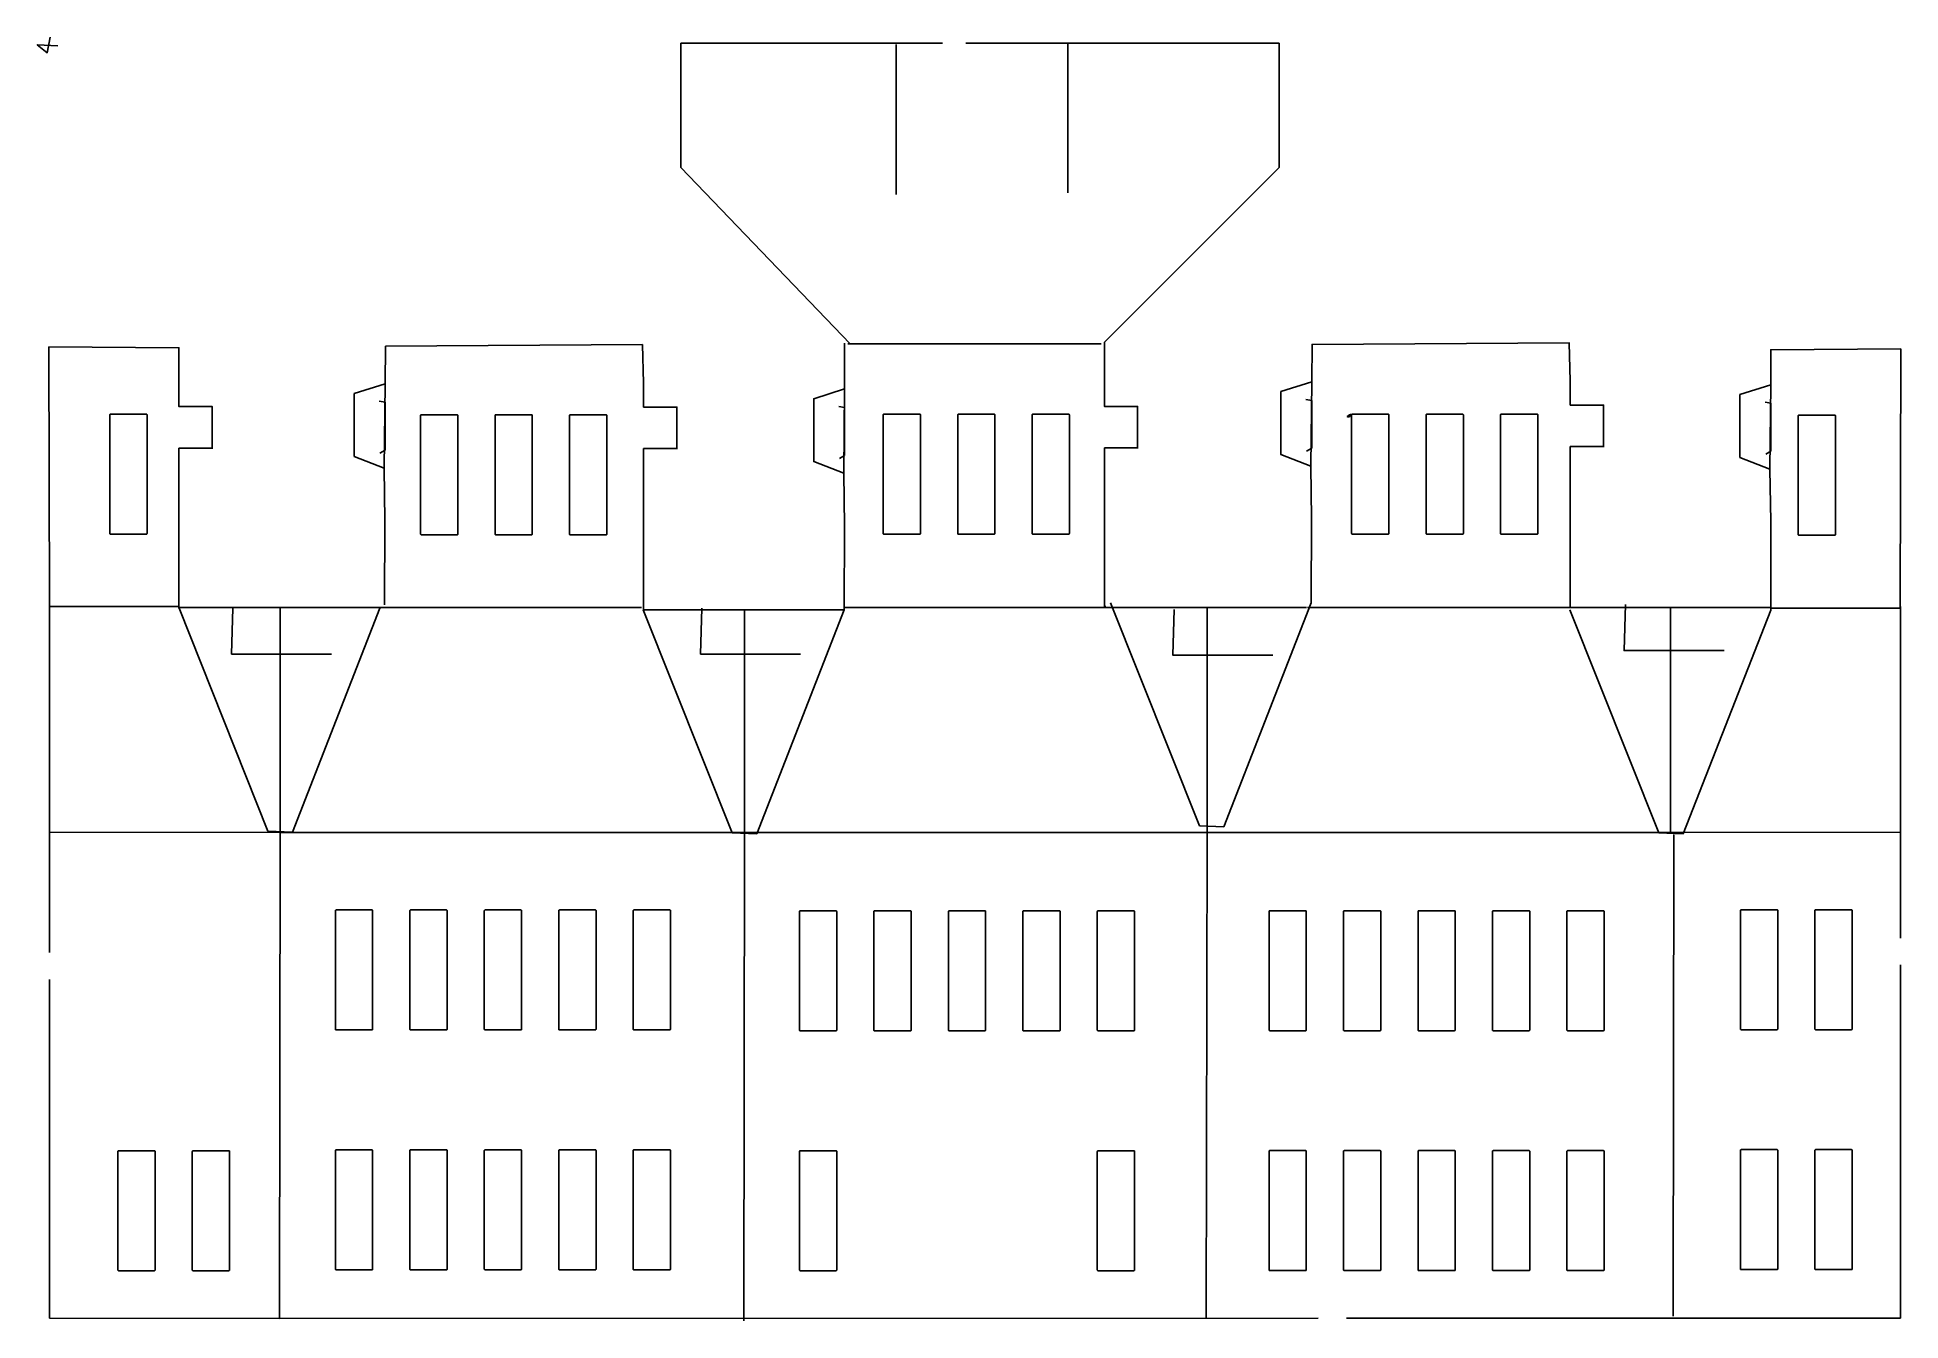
# Model space of a CAD drawing. Extents: x 11 to 257, y 14 to 184.
import ezdxf

# ---------------------------------------------------------------- set-up
doc = ezdxf.new("R2010")
doc.units = 0
doc.layers.add('columnated', color=7, linetype='CONTINUOUS')

msp = doc.modelspace()

# ---------------------------------------------------------------- linework, layer by layer
at = {"layer": 'columnated', "color": 7}
for points in [[(12.679226, 183.59042), (12.283706, 181.546897), (10.965304, 182.601618), (13.668027, 182.469778)], [(96.055404, 182.816183), (130.61293, 182.816183)], [(118.4026, 143.05012), (96.055404, 166.390939), (96.055404, 182.816183)], [(124.49147, 182.63459), (124.49147, 162.815588)], [(133.72333, 182.816183), (175.13988, 182.816183)], [(147.18657, 182.828085), (147.18657, 163.009083)], [(175.13988, 182.816183), (175.13988, 166.390939), (152.02288, 143.273934)], [(56.932382, 137.792593), (56.997682, 142.742037), (90.964194, 142.968184), (91.110961, 137.866885)], [(117.67047, 137.101856), (117.67047, 143.161745)], [(152.02288, 143.273934), (152.02288, 137.957592)], [(179.42502, 138.041196), (179.49032, 142.99064), (213.45684, 143.216787), (213.60362, 138.115488)], [(12.57114, 108.36234), (12.51417, 142.666268), (29.690636, 142.556162), (29.691936, 137.91817)], [(257.22922, 108.10194), (257.28622, 142.405865), (240.10975, 142.295759), (240.10875, 137.657767)], [(152.02288, 137.957592), (152.02288, 134.804902), (156.42261, 134.804902), (156.42261, 129.407002)], [(179.42502, 138.041197), (175.3605, 136.748961), (175.3605, 128.435991), (179.3243, 126.894513)], [(213.60362, 138.115489), (213.60362, 134.962799), (218.00335, 134.962799), (218.00335, 129.564899)], [(29.691959, 137.91817), (29.691959, 134.765479), (34.091686, 134.765479), (34.091686, 129.36758)], [(56.932382, 137.792593), (52.867858, 136.500357), (52.867858, 128.187387), (56.831658, 126.645909)], [(91.110961, 137.866885), (91.110961, 134.714195), (95.510667, 134.714195), (95.510667, 129.316295)], [(117.67047, 137.101854), (113.60594, 135.809618), (113.60594, 127.496648), (117.56974, 125.95517)], [(179.42538, 135.592853), (178.67007, 135.728129)], [(179.42538, 135.592853), (179.42538, 129.261782)], [(240.10875, 137.657767), (236.04423, 136.365531), (236.04423, 128.052561), (240.00803, 126.511083)], [(20.551872, 118.002899), (20.551872, 133.671272)], [(20.645287, 133.764687), (25.380003, 133.764687)], [(25.473418, 133.671272), (25.473418, 118.002899)], [(56.932734, 135.34425), (56.177422, 135.479526)], [(56.932735, 135.34425), (56.932735, 129.013178)], [(61.641197, 117.929038), (61.641197, 133.597411)], [(61.734612, 133.690826), (66.469328, 133.690826)], [(66.562743, 133.597411), (66.562742, 117.929038)], [(71.484291, 117.929038), (71.484291, 133.597411)], [(71.577706, 133.690826), (76.312422, 133.690826)], [(76.405836, 133.597411), (76.405836, 117.929038)], [(81.3274, 117.929038), (81.3274, 133.597411)], [(81.420815, 133.690826), (86.155531, 133.690826)], [(86.248946, 133.597411), (86.248945, 117.929038)], [(117.67083, 134.653511), (116.91552, 134.788787)], [(117.67083, 134.653511), (117.67083, 128.322439)], [(122.7893, 118.003784), (122.7893, 133.672157)], [(122.882715, 133.765572), (127.617431, 133.765572)], [(127.710845, 133.672157), (127.710845, 118.003784)], [(132.63246, 118.003784), (132.63246, 133.672157)], [(132.725875, 133.765572), (137.460591, 133.765572)], [(137.554006, 133.672157), (137.554006, 118.003784)], [(142.47557, 118.003784), (142.47557, 133.672157)], [(142.568985, 133.765572), (147.303701, 133.765572)], [(147.397116, 133.672157), (147.397116, 118.003784)], [(184.71083, 118.002899), (184.71083, 133.671272)], [(184.804245, 133.764687), (189.538961, 133.764687)], [(189.632375, 133.671272), (189.632375, 118.002899)], [(194.55392, 118.002899), (194.55392, 133.671272)], [(194.647335, 133.764687), (199.382051, 133.764687)], [(199.475466, 133.671272), (199.475466, 118.002899)], [(204.39703, 118.002899), (204.39703, 133.671272)], [(204.490445, 133.764687), (209.225161, 133.764687)], [(209.318576, 133.671272), (209.318576, 118.002899)], [(240.10911, 135.209423), (239.35379, 135.344699)], [(240.10911, 135.209423), (240.10911, 128.878352)], [(243.74274, 117.873863), (243.74274, 133.542236)], [(243.836155, 133.635651), (248.570871, 133.635651)], [(248.664286, 133.542236), (248.664286, 117.873863)], [(29.696679, 127.481116), (29.696679, 129.288443)], [(29.696679, 129.288443), (34.169542, 129.288443)], [(56.932734, 129.013178), (56.268934, 128.616187)], [(91.115681, 127.429832), (91.115681, 129.237159)], [(91.115681, 129.237159), (95.588527, 129.237159)], [(117.67083, 128.322439), (117.00703, 127.925448)], [(152.0276, 127.520539), (152.0276, 129.327866)], [(152.0276, 129.327866), (156.50047, 129.327866)], [(179.42538, 129.261781), (178.76158, 128.86479)], [(213.60834, 127.678436), (213.60834, 129.485763)], [(213.60834, 129.485763), (218.08121, 129.485763)], [(240.10911, 128.87835), (239.44531, 128.48136)], [(29.696735, 119.993553), (29.696679, 127.481114)], [(56.926117, 119.712955), (56.831657, 126.645909)], [(91.115681, 127.429832), (91.113681, 119.781167)], [(117.6642, 119.022216), (117.5697, 125.95517)], [(152.0276, 127.520539), (152.0276, 108.36838), (152.23806, 108.36838)], [(179.41876, 119.961559), (179.32426, 126.894513)], [(213.60834, 127.678436), (213.60634, 120.029771)], [(240.10249, 119.578129), (240.00799, 126.511083)], [(29.696735, 119.993554), (29.699935, 108.1456)], [(56.886448, 108.58772), (56.926118, 119.712955)], [(91.113211, 119.781167), (91.084711, 107.89698)], [(117.62453, 107.89698), (117.66423, 119.022215)], [(179.37909, 108.83633), (179.41879, 119.961558)], [(213.60587, 120.029771), (213.57737, 108.14558)], [(240.10358, 119.733151), (240.10058, 107.8852)], [(25.380003, 117.909484), (20.645287, 117.909484)], [(66.469328, 117.835623), (61.734612, 117.835623)], [(76.312422, 117.835623), (71.577706, 117.835623)], [(86.155531, 117.835623), (81.420815, 117.835623)], [(127.617431, 117.910369), (122.882715, 117.910369)], [(137.460591, 117.910369), (132.725875, 117.910369)], [(147.303701, 117.910369), (142.568985, 117.910369)], [(189.538961, 117.909484), (184.804245, 117.909484)], [(199.382051, 117.909484), (194.647335, 117.909484)], [(209.225161, 117.909484), (204.490445, 117.909484)], [(248.570871, 117.780448), (243.836155, 117.780448)], [(220.89638, 108.59618), (220.72024, 102.52334), (233.93128, 102.52334)], [(12.57114, 108.36234), (12.57114, 78.47904)], [(29.689604, 108.20323), (56.219825, 108.20323)], [(36.837093, 108.13858), (36.660946, 102.06575), (49.871986, 102.06575)], [(43.065164, 78.47902), (43.065164, 108.31334)], [(91.094361, 107.89698), (117.62453, 107.89698)], [(98.817559, 108.12904), (98.641419, 102.0562), (111.85245, 102.0562)], [(104.46987, 78.17276), (104.46987, 108.00709)], [(152.21576, 108.20321), (178.74598, 108.20321)], [(161.25839, 107.97332), (161.08224, 101.90049), (174.29328, 101.90049)], [(165.59132, 78.479), (165.59132, 108.31332)], [(213.47883, 108.20322), (240.00905, 108.20322)], [(226.85439, 78.47901), (226.85439, 108.31333)], [(257.26024, 108.36232), (257.26024, 78.47901)], [(164.58757, 79.36288), (167.8294, 79.23393)], [(12.57114, 78.47905), (12.57114, 62.63769)], [(41.459602, 78.66919), (44.70143, 78.54024)], [(102.83301, 78.42353), (106.07484, 78.29458)], [(225.30907, 78.41175), (228.55089, 78.2828)], [(257.26024, 78.47901), (257.26024, 64.51081)], [(50.374733, 52.473286), (50.374733, 68.141665)], [(50.468148, 68.23508), (55.202865, 68.23508)], [(55.29628, 68.141665), (55.29628, 52.473286)], [(60.217827, 52.473286), (60.217827, 68.141665)], [(60.311242, 68.23508), (65.045959, 68.23508)], [(65.139374, 68.141665), (65.139374, 52.473286)], [(70.060936, 52.473286), (70.060936, 68.141665)], [(70.154351, 68.23508), (74.889068, 68.23508)], [(74.982483, 68.141665), (74.982483, 52.473286)], [(79.904022, 52.473286), (79.904022, 68.141665)], [(79.997437, 68.23508), (84.732154, 68.23508)], [(84.825569, 68.141665), (84.825569, 52.473286)], [(89.747108, 52.473286), (89.747108, 68.141665)], [(89.840523, 68.23508), (94.57524, 68.23508)], [(94.668655, 68.141665), (94.668655, 52.473286)], [(111.7193, 52.363176), (111.7193, 68.031555)], [(111.812715, 68.12497), (116.547432, 68.12497)], [(116.640847, 68.031555), (116.640847, 52.363176)], [(121.56246, 52.363176), (121.56246, 68.031555)], [(121.655875, 68.12497), (126.390592, 68.12497)], [(126.484007, 68.031555), (126.484007, 52.363176)], [(131.40564, 52.363176), (131.40564, 68.031555)], [(131.499055, 68.12497), (136.233772, 68.12497)], [(136.327187, 68.031555), (136.327187, 52.363176)], [(141.24875, 52.363176), (141.24875, 68.031555)], [(141.342165, 68.12497), (146.076882, 68.12497)], [(146.170297, 68.031555), (146.170297, 52.363176)], [(151.09183, 52.363176), (151.09183, 68.031555)], [(151.185245, 68.12497), (155.919962, 68.12497)], [(156.013377, 68.031555), (156.013377, 52.363176)], [(173.79773, 52.374236), (173.79773, 68.042615)], [(173.891145, 68.13603), (178.625862, 68.13603)], [(178.719277, 68.042615), (178.719277, 52.374236)], [(183.64082, 52.374236), (183.64082, 68.042615)], [(183.734235, 68.13603), (188.468952, 68.13603)], [(188.562367, 68.042615), (188.562367, 52.374236)], [(193.48393, 52.374236), (193.48393, 68.042615)], [(193.577345, 68.13603), (198.312062, 68.13603)], [(198.405477, 68.042615), (198.405477, 52.374236)], [(203.32703, 52.374236), (203.32703, 68.042615)], [(203.420445, 68.13603), (208.155162, 68.13603)], [(208.248577, 68.042615), (208.248577, 52.374236)], [(213.17009, 52.374236), (213.17009, 68.042615)], [(213.263505, 68.13603), (217.998222, 68.13603)], [(218.091637, 68.042615), (218.091637, 52.374236)], [(236.11069, 52.503216), (236.11069, 68.171595)], [(236.204105, 68.26501), (240.938822, 68.26501)], [(241.032237, 68.171595), (241.032237, 52.503216)], [(245.95372, 52.503216), (245.95372, 68.171595)], [(246.047135, 68.26501), (250.781852, 68.26501)], [(250.875267, 68.171595), (250.875267, 52.503216)], [(257.26022, 60.97148), (257.26024, 14.28264)], [(12.571141, 59.05859), (12.57114, 14.28267)], [(55.202865, 52.379871), (50.468148, 52.379871)], [(65.045959, 52.379871), (60.311242, 52.379871)], [(74.889068, 52.379871), (70.154351, 52.379871)], [(84.732154, 52.379871), (79.997437, 52.379871)], [(94.57524, 52.379871), (89.840523, 52.379871)], [(116.547432, 52.269761), (111.812715, 52.269761)], [(126.390592, 52.269761), (121.655875, 52.269761)], [(136.233772, 52.269761), (131.499055, 52.269761)], [(146.076882, 52.269761), (141.342165, 52.269761)], [(155.919962, 52.269761), (151.185245, 52.269761)], [(178.625862, 52.280821), (173.891145, 52.280821)], [(188.468952, 52.280821), (183.734235, 52.280821)], [(198.312062, 52.280821), (193.577345, 52.280821)], [(208.155162, 52.280821), (203.420445, 52.280821)], [(217.998222, 52.280821), (213.263505, 52.280821)], [(240.938822, 52.409801), (236.204105, 52.409801)], [(250.781852, 52.409801), (246.047135, 52.409801)], [(21.617954, 20.652776), (21.617954, 36.321155)], [(21.711369, 36.41457), (26.446086, 36.41457)], [(26.539501, 36.321155), (26.539501, 20.652776)], [(31.461044, 20.652776), (31.461044, 36.321155)], [(31.554459, 36.41457), (36.289176, 36.41457)], [(36.382591, 36.321155), (36.382591, 20.652776)], [(50.374737, 20.762866), (50.374737, 36.431245)], [(50.468152, 36.52466), (55.202869, 36.52466)], [(55.296284, 36.431245), (55.296284, 20.762866)], [(60.217827, 20.762866), (60.217827, 36.431245)], [(60.311242, 36.52466), (65.045959, 36.52466)], [(65.139374, 36.431245), (65.139374, 20.762866)], [(70.060936, 20.762866), (70.060936, 36.431245)], [(70.154351, 36.52466), (74.889068, 36.52466)], [(74.982483, 36.431245), (74.982483, 20.762866)], [(79.904022, 20.762866), (79.904022, 36.431245)], [(79.997437, 36.52466), (84.732154, 36.52466)], [(84.825569, 36.431245), (84.825569, 20.762866)], [(89.747108, 20.762866), (89.747108, 36.431245)], [(89.840523, 36.52466), (94.57524, 36.52466)], [(94.668655, 36.431245), (94.668655, 20.762866)], [(111.7193, 20.652756), (111.7193, 36.321135)], [(111.812715, 36.41455), (116.547432, 36.41455)], [(116.640847, 36.321135), (116.640847, 20.652756)], [(151.09181, 20.652756), (151.09181, 36.321135)], [(151.185225, 36.41455), (155.919942, 36.41455)], [(156.013357, 36.321135), (156.013357, 20.652756)], [(173.79773, 20.663816), (173.79773, 36.332195)], [(173.891145, 36.42561), (178.625862, 36.42561)], [(178.719277, 36.332195), (178.719277, 20.663816)], [(183.64082, 20.663816), (183.64082, 36.332195)], [(183.734235, 36.42561), (188.468952, 36.42561)], [(188.562367, 36.332195), (188.562367, 20.663816)], [(193.48392, 20.663816), (193.48392, 36.332195)], [(193.577335, 36.42561), (198.312052, 36.42561)], [(198.405467, 36.332195), (198.405467, 20.663816)], [(203.32701, 20.663816), (203.32701, 36.332195)], [(203.420425, 36.42561), (208.155142, 36.42561)], [(208.248557, 36.332195), (208.248557, 20.663816)], [(213.1701, 20.663816), (213.1701, 36.332195)], [(213.263515, 36.42561), (217.998232, 36.42561)], [(218.091647, 36.332195), (218.091647, 20.663816)], [(236.1107, 20.792816), (236.1107, 36.461195)], [(236.204115, 36.55461), (240.938832, 36.55461)], [(241.032247, 36.461195), (241.032247, 20.792816)], [(245.95372, 20.792816), (245.95372, 36.461195)], [(246.047135, 36.55461), (250.781852, 36.55461)], [(250.875267, 36.461195), (250.875267, 20.792816)], [(26.446086, 20.559361), (21.711369, 20.559361)], [(36.289176, 20.559361), (31.554459, 20.559361)], [(55.202869, 20.669451), (50.468152, 20.669451)], [(65.045959, 20.669451), (60.311242, 20.669451)], [(74.889068, 20.669451), (70.154351, 20.669451)], [(84.732154, 20.669451), (79.997437, 20.669451)], [(94.57524, 20.669451), (89.840523, 20.669451)], [(116.547432, 20.559341), (111.812715, 20.559341)], [(155.919942, 20.559341), (151.185225, 20.559341)], [(178.625862, 20.570401), (173.891145, 20.570401)], [(188.468952, 20.570401), (183.734235, 20.570401)], [(198.312052, 20.570401), (193.577335, 20.570401)], [(208.155142, 20.570401), (203.420425, 20.570401)], [(217.998232, 20.570401), (213.263515, 20.570401)], [(240.938832, 20.699401), (236.204115, 20.699401)], [(250.781852, 20.699401), (246.047135, 20.699401)], [(12.57114, 14.28266), (42.966663, 14.24976)], [(42.966663, 14.24974), (180.26329, 14.27084)], [(184.0455, 14.27139), (257.26024, 14.28259)]]:
    msp.add_lwpolyline(points, dxfattribs=at)
at = {"layer": 'columnated', "color": 1}
for points in [[(118.12871, 143.048268), (151.61445, 143.048268)], [(179.42502, 138.041197), (179.3243, 126.894513)], [(56.932382, 137.792593), (56.831658, 126.645909)], [(117.67047, 137.101854), (117.56974, 125.95517)], [(240.10875, 137.657767), (240.00803, 126.511083)], [(164.58757, 79.36288), (152.83157, 108.84318)], [(167.8294, 79.23393), (179.37909, 108.83633)], [(29.731517, 108.36231), (12.57114, 108.36234)], [(41.459603, 78.66919), (29.703604, 108.1495)], [(44.701431, 78.54024), (56.251117, 108.14264)], [(90.854264, 108.20321), (56.254072, 108.20325)], [(102.83302, 78.42353), (91.077071, 107.90384)], [(106.07484, 78.29458), (117.62453, 107.89698)], [(152.21576, 108.20321), (117.61555, 108.20324)], [(213.47883, 108.20322), (178.87862, 108.20326)], [(225.30907, 78.41175), (213.55307, 107.89206)], [(228.55089, 78.2828), (240.10058, 107.8852)], [(257.29182, 108.14555), (240.13145, 108.14558)], [(42.976986, 78.47903), (12.571156, 78.53663)], [(43.065164, 78.47902), (42.966664, 14.24973)], [(43.065162, 78.47902), (226.85439, 78.47901)], [(104.46987, 78.17276), (104.37137, 13.94347)], [(165.59132, 78.479), (165.49282, 14.24971)], [(257.26024, 78.47901), (226.85441, 78.53661)], [(227.29041, 78.23121), (227.19191, 14.53325)]]:
    msp.add_lwpolyline(points, dxfattribs=at)
at = {"layer": 'columnated', "color": 7}
for points in [[(20.645287, 133.764687)], [(61.734612, 133.690826)], [(71.577706, 133.690826)], [(81.420815, 133.690826)], [(122.882715, 133.765572)], [(132.725875, 133.765572)], [(142.568985, 133.765572)], [(184.804245, 133.764687)], [(194.647335, 133.764687)], [(204.490445, 133.764687)], [(243.836155, 133.635651)], [(50.468148, 68.23508)], [(60.311242, 68.23508)], [(70.154351, 68.23508)], [(79.997437, 68.23508)], [(89.840523, 68.23508)], [(111.812715, 68.12497)], [(121.655875, 68.12497)], [(131.499055, 68.12497)], [(141.342165, 68.12497)], [(151.185245, 68.12497)], [(173.891145, 68.13603)], [(183.734235, 68.13603)], [(193.577345, 68.13603)], [(203.420445, 68.13603)], [(213.263505, 68.13603)], [(236.204105, 68.26501)], [(246.047135, 68.26501)], [(21.711369, 36.41457)], [(31.554459, 36.41457)], [(50.468152, 36.52466)], [(60.311242, 36.52466)], [(70.154351, 36.52466)], [(79.997437, 36.52466)], [(89.840523, 36.52466)], [(111.812715, 36.41455)], [(151.185225, 36.41455)], [(173.891145, 36.42561)], [(183.734235, 36.42561)], [(193.577335, 36.42561)], [(203.420425, 36.42561)], [(213.263515, 36.42561)], [(236.204115, 36.55461)], [(246.047135, 36.55461)]]:
    msp.add_lwpolyline(points, close=True, dxfattribs=at)
for points, knots in [([(20.551872, 133.671272), (20.552495, 133.679447), (20.553735, 133.69573), (20.563537, 133.718508), (20.578449, 133.73811), (20.598051, 133.753022), (20.620829, 133.762824), (20.637112, 133.764064), (20.645287, 133.764687)], [0, 0, 0, 0, 0.024454, 0.048705, 0.073158, 0.097612, 0.121863, 0.146317, 0.146317, 0.146317, 0.146317]), ([(25.380003, 133.764687), (25.388178, 133.764064), (25.40446, 133.762824), (25.427239, 133.753022), (25.446841, 133.73811), (25.461753, 133.718508), (25.471554, 133.69573), (25.472795, 133.679447), (25.473418, 133.671272)], [0, 0, 0, 0, 0.024454, 0.048705, 0.073158, 0.097612, 0.121863, 0.146317, 0.146317, 0.146317, 0.146317]), ([(61.641197, 133.597411), (61.64182, 133.605586), (61.64306, 133.621869), (61.652862, 133.644647), (61.667774, 133.664249), (61.687376, 133.679161), (61.710154, 133.688963), (61.726437, 133.690203), (61.734612, 133.690826)], [0, 0, 0, 0, 0.024454, 0.048705, 0.073158, 0.097612, 0.121863, 0.146317, 0.146317, 0.146317, 0.146317]), ([(66.469328, 133.690826), (66.477503, 133.690203), (66.493785, 133.688963), (66.516564, 133.679161), (66.536166, 133.664249), (66.551078, 133.644647), (66.560879, 133.621869), (66.56212, 133.605586), (66.562743, 133.597411)], [0, 0, 0, 0, 0.024454, 0.048705, 0.073158, 0.097612, 0.121863, 0.146317, 0.146317, 0.146317, 0.146317]), ([(71.484291, 133.597411), (71.484914, 133.605586), (71.486154, 133.621869), (71.495956, 133.644647), (71.510868, 133.664249), (71.53047, 133.679161), (71.553248, 133.688963), (71.569531, 133.690203), (71.577706, 133.690826)], [0, 0, 0, 0, 0.024454, 0.048705, 0.073158, 0.097612, 0.121863, 0.146317, 0.146317, 0.146317, 0.146317]), ([(76.312422, 133.690826), (76.320597, 133.690203), (76.336879, 133.688963), (76.359658, 133.679161), (76.37926, 133.664249), (76.394172, 133.644647), (76.403973, 133.621869), (76.405214, 133.605586), (76.405836, 133.597411)], [0, 0, 0, 0, 0.024454, 0.048705, 0.073158, 0.097612, 0.121863, 0.146317, 0.146317, 0.146317, 0.146317]), ([(81.3274, 133.597411), (81.328023, 133.605586), (81.329263, 133.621869), (81.339065, 133.644647), (81.353977, 133.664249), (81.373579, 133.679161), (81.396357, 133.688963), (81.41264, 133.690203), (81.420815, 133.690826)], [0, 0, 0, 0, 0.024454, 0.048705, 0.073158, 0.097612, 0.121863, 0.146317, 0.146317, 0.146317, 0.146317]), ([(86.155531, 133.690826), (86.163706, 133.690203), (86.179988, 133.688963), (86.202767, 133.679161), (86.222369, 133.664249), (86.237281, 133.644647), (86.247082, 133.621869), (86.248323, 133.605586), (86.248946, 133.597411)], [0, 0, 0, 0, 0.024454, 0.048705, 0.073158, 0.097612, 0.121863, 0.146317, 0.146317, 0.146317, 0.146317]), ([(122.7893, 133.672157), (122.789923, 133.680332), (122.791163, 133.696615), (122.800965, 133.719393), (122.815877, 133.738995), (122.835479, 133.753907), (122.858257, 133.763709), (122.87454, 133.764949), (122.882715, 133.765572)], [0, 0, 0, 0, 0.024454, 0.048705, 0.073158, 0.097612, 0.121863, 0.146317, 0.146317, 0.146317, 0.146317]), ([(127.617431, 133.765572), (127.625606, 133.764949), (127.641888, 133.763709), (127.664667, 133.753907), (127.684269, 133.738995), (127.699181, 133.719393), (127.708982, 133.696615), (127.710223, 133.680332), (127.710845, 133.672157)], [0, 0, 0, 0, 0.024454, 0.048705, 0.073158, 0.097612, 0.121863, 0.146317, 0.146317, 0.146317, 0.146317]), ([(132.63246, 133.672157), (132.633083, 133.680332), (132.634323, 133.696615), (132.644125, 133.719393), (132.659037, 133.738995), (132.678639, 133.753907), (132.701417, 133.763709), (132.7177, 133.764949), (132.725875, 133.765572)], [0, 0, 0, 0, 0.024454, 0.048705, 0.073158, 0.097612, 0.121863, 0.146317, 0.146317, 0.146317, 0.146317]), ([(137.460591, 133.765572), (137.468766, 133.764949), (137.485048, 133.763709), (137.507827, 133.753907), (137.527429, 133.738995), (137.542341, 133.719393), (137.552142, 133.696615), (137.553383, 133.680332), (137.554005, 133.672157)], [0, 0, 0, 0, 0.024454, 0.048705, 0.073158, 0.097612, 0.121863, 0.146317, 0.146317, 0.146317, 0.146317]), ([(142.47557, 133.672157), (142.476193, 133.680332), (142.477433, 133.696615), (142.487235, 133.719393), (142.502147, 133.738995), (142.521749, 133.753907), (142.544527, 133.763709), (142.56081, 133.764949), (142.568985, 133.765572)], [0, 0, 0, 0, 0.024454, 0.048705, 0.073158, 0.097612, 0.121863, 0.146317, 0.146317, 0.146317, 0.146317]), ([(147.303701, 133.765572), (147.311876, 133.764949), (147.328158, 133.763709), (147.350937, 133.753907), (147.370539, 133.738995), (147.385451, 133.719393), (147.395252, 133.696615), (147.396493, 133.680332), (147.397116, 133.672157)], [0, 0, 0, 0, 0.024454, 0.048705, 0.073158, 0.097612, 0.121863, 0.146317, 0.146317, 0.146317, 0.146317]), ([(184.71058, 133.764692), (184.554898, 133.545051), (184.399216, 133.325409), (183.973597, 133.491749), (184.342089, 133.628221), (184.71058, 133.764692)], [0, 0, 0, 0, 0.633699, 0.633699, 1.267397, 1.267397, 1.267397, 1.267397]), ([(184.71083, 133.671272), (184.711453, 133.679447), (184.712693, 133.69573), (184.722495, 133.718508), (184.737407, 133.73811), (184.757009, 133.753022), (184.779787, 133.762824), (184.79607, 133.764064), (184.804245, 133.764687)], [0, 0, 0, 0, 0.024454, 0.048705, 0.073158, 0.097612, 0.121863, 0.146317, 0.146317, 0.146317, 0.146317]), ([(189.538961, 133.764687), (189.547136, 133.764064), (189.563418, 133.762824), (189.586197, 133.753022), (189.605799, 133.73811), (189.620711, 133.718508), (189.630512, 133.69573), (189.631753, 133.679447), (189.632375, 133.671272)], [0, 0, 0, 0, 0.024454, 0.048705, 0.073158, 0.097612, 0.121863, 0.146317, 0.146317, 0.146317, 0.146317]), ([(194.55392, 133.671272), (194.554543, 133.679447), (194.555783, 133.69573), (194.565585, 133.718508), (194.580497, 133.73811), (194.600099, 133.753022), (194.622877, 133.762824), (194.63916, 133.764064), (194.647335, 133.764687)], [0, 0, 0, 0, 0.024454, 0.048705, 0.073158, 0.097612, 0.121863, 0.146317, 0.146317, 0.146317, 0.146317]), ([(199.382051, 133.764687), (199.390226, 133.764064), (199.406508, 133.762824), (199.429287, 133.753022), (199.448889, 133.73811), (199.463801, 133.718508), (199.473602, 133.69573), (199.474843, 133.679447), (199.475466, 133.671272)], [0, 0, 0, 0, 0.024454, 0.048705, 0.073158, 0.097612, 0.121863, 0.146317, 0.146317, 0.146317, 0.146317]), ([(204.39703, 133.671272), (204.397653, 133.679447), (204.398893, 133.69573), (204.408695, 133.718508), (204.423607, 133.73811), (204.443209, 133.753022), (204.465987, 133.762824), (204.48227, 133.764064), (204.490445, 133.764687)], [0, 0, 0, 0, 0.024454, 0.048705, 0.073158, 0.097612, 0.121863, 0.146317, 0.146317, 0.146317, 0.146317]), ([(209.225161, 133.764687), (209.233336, 133.764064), (209.249618, 133.762824), (209.272397, 133.753022), (209.291999, 133.73811), (209.306911, 133.718508), (209.316712, 133.69573), (209.317953, 133.679447), (209.318576, 133.671272)], [0, 0, 0, 0, 0.024454, 0.048705, 0.073158, 0.097612, 0.121863, 0.146317, 0.146317, 0.146317, 0.146317]), ([(243.74274, 133.542236), (243.743363, 133.550411), (243.744603, 133.566694), (243.754405, 133.589472), (243.769317, 133.609074), (243.788919, 133.623986), (243.811697, 133.633788), (243.82798, 133.635028), (243.836155, 133.635651)], [0, 0, 0, 0, 0.024454, 0.048705, 0.073158, 0.097612, 0.121863, 0.146317, 0.146317, 0.146317, 0.146317]), ([(248.570871, 133.635651), (248.579046, 133.635028), (248.595328, 133.633788), (248.618107, 133.623986), (248.637709, 133.609074), (248.652621, 133.589472), (248.662422, 133.566694), (248.663663, 133.550411), (248.664285, 133.542236)], [0, 0, 0, 0, 0.024454, 0.048705, 0.073158, 0.097612, 0.121863, 0.146317, 0.146317, 0.146317, 0.146317]), ([(20.645287, 117.909484), (20.637112, 117.910107), (20.620829, 117.911347), (20.598051, 117.921149), (20.578449, 117.936061), (20.563537, 117.955663), (20.553735, 117.978441), (20.552495, 117.994724), (20.551872, 118.002899)], [0, 0, 0, 0, 0.024454, 0.048705, 0.073158, 0.097612, 0.121863, 0.146317, 0.146317, 0.146317, 0.146317]), ([(25.473418, 118.002899), (25.472795, 117.994724), (25.471554, 117.978441), (25.461753, 117.955663), (25.446841, 117.936061), (25.427239, 117.921149), (25.40446, 117.911347), (25.388178, 117.910107), (25.380003, 117.909484)], [0, 0, 0, 0, 0.024454, 0.048705, 0.073158, 0.097612, 0.121863, 0.146317, 0.146317, 0.146317, 0.146317]), ([(61.734612, 117.835623), (61.726437, 117.836246), (61.710154, 117.837486), (61.687376, 117.847288), (61.667774, 117.8622), (61.652862, 117.881802), (61.64306, 117.90458), (61.64182, 117.920863), (61.641197, 117.929038)], [0, 0, 0, 0, 0.024454, 0.048705, 0.073158, 0.097612, 0.121863, 0.146317, 0.146317, 0.146317, 0.146317]), ([(66.562742, 117.929038), (66.56212, 117.920863), (66.560879, 117.90458), (66.551078, 117.881802), (66.536166, 117.8622), (66.516564, 117.847288), (66.493785, 117.837486), (66.477503, 117.836246), (66.469328, 117.835623)], [0, 0, 0, 0, 0.024454, 0.048705, 0.073158, 0.097612, 0.121863, 0.146317, 0.146317, 0.146317, 0.146317]), ([(71.577706, 117.835623), (71.569531, 117.836246), (71.553248, 117.837486), (71.53047, 117.847288), (71.510868, 117.8622), (71.495956, 117.881802), (71.486154, 117.90458), (71.484914, 117.920863), (71.484291, 117.929038)], [0, 0, 0, 0, 0.024454, 0.048705, 0.073158, 0.097612, 0.121863, 0.146317, 0.146317, 0.146317, 0.146317]), ([(76.405836, 117.929038), (76.405214, 117.920863), (76.403973, 117.90458), (76.394172, 117.881802), (76.37926, 117.8622), (76.359658, 117.847288), (76.336879, 117.837486), (76.320597, 117.836246), (76.312422, 117.835623)], [0, 0, 0, 0, 0.024454, 0.048705, 0.073158, 0.097612, 0.121863, 0.146317, 0.146317, 0.146317, 0.146317]), ([(81.420815, 117.835623), (81.41264, 117.836246), (81.396357, 117.837486), (81.373579, 117.847288), (81.353977, 117.8622), (81.339065, 117.881802), (81.329263, 117.90458), (81.328023, 117.920863), (81.3274, 117.929038)], [0, 0, 0, 0, 0.024454, 0.048705, 0.073158, 0.097612, 0.121863, 0.146317, 0.146317, 0.146317, 0.146317]), ([(86.248945, 117.929038), (86.248323, 117.920863), (86.247082, 117.90458), (86.237281, 117.881802), (86.222369, 117.8622), (86.202767, 117.847288), (86.179988, 117.837486), (86.163706, 117.836246), (86.155531, 117.835623)], [0, 0, 0, 0, 0.024454, 0.048705, 0.073158, 0.097612, 0.121863, 0.146317, 0.146317, 0.146317, 0.146317]), ([(122.882715, 117.910369), (122.87454, 117.910992), (122.858257, 117.912232), (122.835479, 117.922034), (122.815877, 117.936946), (122.800965, 117.956548), (122.791163, 117.979326), (122.789923, 117.995609), (122.7893, 118.003784)], [0, 0, 0, 0, 0.024454, 0.048705, 0.073158, 0.097612, 0.121863, 0.146317, 0.146317, 0.146317, 0.146317]), ([(127.710845, 118.003784), (127.710223, 117.995609), (127.708982, 117.979326), (127.699181, 117.956548), (127.684269, 117.936946), (127.664667, 117.922034), (127.641888, 117.912232), (127.625606, 117.910992), (127.617431, 117.910369)], [0, 0, 0, 0, 0.024454, 0.048705, 0.073158, 0.097612, 0.121863, 0.146317, 0.146317, 0.146317, 0.146317]), ([(132.725875, 117.910369), (132.7177, 117.910992), (132.701417, 117.912232), (132.678639, 117.922034), (132.659037, 117.936946), (132.644125, 117.956548), (132.634323, 117.979326), (132.633083, 117.995609), (132.63246, 118.003784)], [0, 0, 0, 0, 0.024454, 0.048705, 0.073158, 0.097612, 0.121863, 0.146317, 0.146317, 0.146317, 0.146317]), ([(137.554006, 118.003784), (137.553383, 117.995609), (137.552142, 117.979326), (137.542341, 117.956548), (137.527429, 117.936946), (137.507827, 117.922034), (137.485048, 117.912232), (137.468766, 117.910992), (137.460591, 117.910369)], [0, 0, 0, 0, 0.024454, 0.048705, 0.073158, 0.097612, 0.121863, 0.146317, 0.146317, 0.146317, 0.146317]), ([(142.568985, 117.910369), (142.56081, 117.910992), (142.544527, 117.912232), (142.521749, 117.922034), (142.502147, 117.936946), (142.487235, 117.956548), (142.477433, 117.979326), (142.476193, 117.995609), (142.47557, 118.003784)], [0, 0, 0, 0, 0.024454, 0.048705, 0.073158, 0.097612, 0.121863, 0.146317, 0.146317, 0.146317, 0.146317]), ([(147.397116, 118.003784), (147.396493, 117.995609), (147.395252, 117.979326), (147.385451, 117.956548), (147.370539, 117.936946), (147.350937, 117.922034), (147.328158, 117.912232), (147.311876, 117.910992), (147.303701, 117.910369)], [0, 0, 0, 0, 0.024454, 0.048705, 0.073158, 0.097612, 0.121863, 0.146317, 0.146317, 0.146317, 0.146317]), ([(184.804245, 117.909484), (184.79607, 117.910107), (184.779787, 117.911347), (184.757009, 117.921149), (184.737407, 117.936061), (184.722495, 117.955663), (184.712693, 117.978441), (184.711453, 117.994724), (184.71083, 118.002899)], [0, 0, 0, 0, 0.024454, 0.048705, 0.073158, 0.097612, 0.121863, 0.146317, 0.146317, 0.146317, 0.146317]), ([(189.632375, 118.002899), (189.631753, 117.994724), (189.630512, 117.978441), (189.620711, 117.955663), (189.605799, 117.936061), (189.586197, 117.921149), (189.563418, 117.911347), (189.547136, 117.910107), (189.538961, 117.909484)], [0, 0, 0, 0, 0.024454, 0.048705, 0.073158, 0.097612, 0.121863, 0.146317, 0.146317, 0.146317, 0.146317]), ([(194.647335, 117.909484), (194.63916, 117.910107), (194.622877, 117.911347), (194.600099, 117.921149), (194.580497, 117.936061), (194.565585, 117.955663), (194.555783, 117.978441), (194.554543, 117.994724), (194.55392, 118.002899)], [0, 0, 0, 0, 0.024454, 0.048705, 0.073158, 0.097612, 0.121863, 0.146317, 0.146317, 0.146317, 0.146317]), ([(199.475466, 118.002899), (199.474843, 117.994724), (199.473602, 117.978441), (199.463801, 117.955663), (199.448889, 117.936061), (199.429287, 117.921149), (199.406508, 117.911347), (199.390226, 117.910107), (199.382051, 117.909484)], [0, 0, 0, 0, 0.024454, 0.048705, 0.073158, 0.097612, 0.121863, 0.146317, 0.146317, 0.146317, 0.146317]), ([(204.490445, 117.909484), (204.48227, 117.910107), (204.465987, 117.911347), (204.443209, 117.921149), (204.423607, 117.936061), (204.408695, 117.955663), (204.398893, 117.978441), (204.397653, 117.994724), (204.39703, 118.002899)], [0, 0, 0, 0, 0.024454, 0.048705, 0.073158, 0.097612, 0.121863, 0.146317, 0.146317, 0.146317, 0.146317]), ([(209.318576, 118.002899), (209.317953, 117.994724), (209.316712, 117.978441), (209.306911, 117.955663), (209.291999, 117.936061), (209.272397, 117.921149), (209.249618, 117.911347), (209.233336, 117.910107), (209.225161, 117.909484)], [0, 0, 0, 0, 0.024454, 0.048705, 0.073158, 0.097612, 0.121863, 0.146317, 0.146317, 0.146317, 0.146317]), ([(243.836155, 117.780448), (243.82798, 117.781071), (243.811697, 117.782311), (243.788919, 117.792113), (243.769317, 117.807025), (243.754405, 117.826627), (243.744603, 117.849405), (243.743363, 117.865688), (243.74274, 117.873863)], [0, 0, 0, 0, 0.024454, 0.048705, 0.073158, 0.097612, 0.121863, 0.146317, 0.146317, 0.146317, 0.146317]), ([(248.664286, 117.873863), (248.663663, 117.865688), (248.662422, 117.849405), (248.652621, 117.826627), (248.637709, 117.807025), (248.618107, 117.792113), (248.595328, 117.782311), (248.579046, 117.781071), (248.570871, 117.780448)], [0, 0, 0, 0, 0.024454, 0.048705, 0.073158, 0.097612, 0.121863, 0.146317, 0.146317, 0.146317, 0.146317]), ([(50.374733, 68.141665), (50.375356, 68.14984), (50.376596, 68.166123), (50.386398, 68.188901), (50.40131, 68.208503), (50.420912, 68.223415), (50.44369, 68.233217), (50.459973, 68.234457), (50.468148, 68.23508)], [0, 0, 0, 0, 0.024454, 0.048705, 0.073158, 0.097612, 0.121863, 0.146317, 0.146317, 0.146317, 0.146317]), ([(55.202865, 68.23508), (55.21104, 68.234457), (55.227323, 68.233217), (55.250101, 68.223415), (55.269703, 68.208503), (55.284615, 68.188901), (55.294417, 68.166123), (55.295657, 68.14984), (55.29628, 68.141665)], [0, 0, 0, 0, 0.024454, 0.048705, 0.073158, 0.097612, 0.121863, 0.146317, 0.146317, 0.146317, 0.146317]), ([(60.217827, 68.141665), (60.21845, 68.14984), (60.21969, 68.166123), (60.229492, 68.188901), (60.244404, 68.208503), (60.264006, 68.223415), (60.286784, 68.233217), (60.303067, 68.234457), (60.311242, 68.23508)], [0, 0, 0, 0, 0.024454, 0.048705, 0.073158, 0.097612, 0.121863, 0.146317, 0.146317, 0.146317, 0.146317]), ([(65.045959, 68.23508), (65.054134, 68.234457), (65.070417, 68.233217), (65.093195, 68.223415), (65.112797, 68.208503), (65.127709, 68.188901), (65.137511, 68.166123), (65.138751, 68.14984), (65.139374, 68.141665)], [0, 0, 0, 0, 0.024454, 0.048705, 0.073158, 0.097612, 0.121863, 0.146317, 0.146317, 0.146317, 0.146317]), ([(70.060936, 68.141665), (70.063505, 68.158034), (70.068568, 68.190286), (70.10573, 68.227448), (70.137982, 68.232511), (70.154351, 68.23508)], [0, 0, 0, 0, 0.048843, 0.096237, 0.145079, 0.145079, 0.145079, 0.145079]), ([(74.889068, 68.23508), (74.905437, 68.232511), (74.937689, 68.227448), (74.974851, 68.190286), (74.979914, 68.158034), (74.982483, 68.141665)], [0, 0, 0, 0, 0.048843, 0.096237, 0.145079, 0.145079, 0.145079, 0.145079]), ([(79.904022, 68.141665), (79.904645, 68.14984), (79.905885, 68.166123), (79.915687, 68.188901), (79.930599, 68.208503), (79.950201, 68.223415), (79.972979, 68.233217), (79.989262, 68.234457), (79.997437, 68.23508)], [0, 0, 0, 0, 0.024454, 0.048705, 0.073158, 0.097612, 0.121863, 0.146317, 0.146317, 0.146317, 0.146317]), ([(84.732154, 68.23508), (84.740329, 68.234457), (84.756612, 68.233217), (84.77939, 68.223415), (84.798992, 68.208503), (84.813904, 68.188901), (84.823706, 68.166123), (84.824946, 68.14984), (84.825569, 68.141665)], [0, 0, 0, 0, 0.024454, 0.048705, 0.073158, 0.097612, 0.121863, 0.146317, 0.146317, 0.146317, 0.146317]), ([(89.747108, 68.141665), (89.747731, 68.14984), (89.748971, 68.166123), (89.758773, 68.188901), (89.773685, 68.208503), (89.793287, 68.223415), (89.816065, 68.233217), (89.832348, 68.234457), (89.840523, 68.23508)], [0, 0, 0, 0, 0.024454, 0.048705, 0.073158, 0.097612, 0.121863, 0.146317, 0.146317, 0.146317, 0.146317]), ([(94.57524, 68.23508), (94.583415, 68.234457), (94.599698, 68.233217), (94.622476, 68.223415), (94.642078, 68.208503), (94.65699, 68.188901), (94.666792, 68.166123), (94.668032, 68.14984), (94.668655, 68.141665)], [0, 0, 0, 0, 0.024454, 0.048705, 0.073158, 0.097612, 0.121863, 0.146317, 0.146317, 0.146317, 0.146317]), ([(111.7193, 68.031555), (111.721869, 68.047924), (111.726932, 68.080176), (111.764094, 68.117338), (111.796346, 68.122401), (111.812715, 68.12497)], [0, 0, 0, 0, 0.048843, 0.096237, 0.145079, 0.145079, 0.145079, 0.145079]), ([(116.547432, 68.12497), (116.555607, 68.124347), (116.57189, 68.123107), (116.594668, 68.113305), (116.61427, 68.098393), (116.629182, 68.078791), (116.638984, 68.056013), (116.640224, 68.03973), (116.640847, 68.031555)], [0, 0, 0, 0, 0.024454, 0.048705, 0.073158, 0.097612, 0.121863, 0.146317, 0.146317, 0.146317, 0.146317]), ([(121.56246, 68.031555), (121.563083, 68.03973), (121.564323, 68.056013), (121.574125, 68.078791), (121.589037, 68.098393), (121.608639, 68.113305), (121.631417, 68.123107), (121.6477, 68.124347), (121.655875, 68.12497)], [0, 0, 0, 0, 0.024454, 0.048705, 0.073158, 0.097612, 0.121863, 0.146317, 0.146317, 0.146317, 0.146317]), ([(126.390592, 68.12497), (126.398767, 68.124347), (126.41505, 68.123107), (126.437828, 68.113305), (126.45743, 68.098393), (126.472342, 68.078791), (126.482144, 68.056013), (126.483384, 68.03973), (126.484007, 68.031555)], [0, 0, 0, 0, 0.024454, 0.048705, 0.073158, 0.097612, 0.121863, 0.146317, 0.146317, 0.146317, 0.146317]), ([(131.40564, 68.031555), (131.406263, 68.03973), (131.407503, 68.056013), (131.417305, 68.078791), (131.432217, 68.098393), (131.451819, 68.113305), (131.474597, 68.123107), (131.49088, 68.124347), (131.499055, 68.12497)], [0, 0, 0, 0, 0.024454, 0.048705, 0.073158, 0.097612, 0.121863, 0.146317, 0.146317, 0.146317, 0.146317]), ([(136.233772, 68.12497), (136.241947, 68.124347), (136.25823, 68.123107), (136.281008, 68.113305), (136.30061, 68.098393), (136.315522, 68.078791), (136.325324, 68.056013), (136.326564, 68.03973), (136.327187, 68.031555)], [0, 0, 0, 0, 0.024454, 0.048705, 0.073158, 0.097612, 0.121863, 0.146317, 0.146317, 0.146317, 0.146317]), ([(141.24875, 68.031555), (141.249373, 68.03973), (141.250613, 68.056013), (141.260415, 68.078791), (141.275327, 68.098393), (141.294929, 68.113305), (141.317707, 68.123107), (141.33399, 68.124347), (141.342165, 68.12497)], [0, 0, 0, 0, 0.024454, 0.048705, 0.073158, 0.097612, 0.121863, 0.146317, 0.146317, 0.146317, 0.146317]), ([(146.076882, 68.12497), (146.085057, 68.124347), (146.10134, 68.123107), (146.124118, 68.113305), (146.14372, 68.098393), (146.158632, 68.078791), (146.168434, 68.056013), (146.169674, 68.03973), (146.170297, 68.031555)], [0, 0, 0, 0, 0.024454, 0.048705, 0.073158, 0.097612, 0.121863, 0.146317, 0.146317, 0.146317, 0.146317]), ([(151.09183, 68.031555), (151.092453, 68.03973), (151.093693, 68.056013), (151.103495, 68.078791), (151.118407, 68.098393), (151.138009, 68.113305), (151.160787, 68.123107), (151.17707, 68.124347), (151.185245, 68.12497)], [0, 0, 0, 0, 0.024454, 0.048705, 0.073158, 0.097612, 0.121863, 0.146317, 0.146317, 0.146317, 0.146317]), ([(155.919962, 68.12497), (155.928137, 68.124347), (155.94442, 68.123107), (155.967198, 68.113305), (155.9868, 68.098393), (156.001712, 68.078791), (156.011514, 68.056013), (156.012754, 68.03973), (156.013377, 68.031555)], [0, 0, 0, 0, 0.024454, 0.048705, 0.073158, 0.097612, 0.121863, 0.146317, 0.146317, 0.146317, 0.146317]), ([(173.79773, 68.042615), (173.798353, 68.05079), (173.799593, 68.067073), (173.809395, 68.089851), (173.824307, 68.109453), (173.843909, 68.124365), (173.866687, 68.134167), (173.88297, 68.135407), (173.891145, 68.13603)], [0, 0, 0, 0, 0.024454, 0.048705, 0.073158, 0.097612, 0.121863, 0.146317, 0.146317, 0.146317, 0.146317]), ([(178.625862, 68.13603), (178.634037, 68.135407), (178.65032, 68.134167), (178.673098, 68.124365), (178.6927, 68.109453), (178.707612, 68.089851), (178.717414, 68.067073), (178.718654, 68.05079), (178.719277, 68.042615)], [0, 0, 0, 0, 0.024454, 0.048705, 0.073158, 0.097612, 0.121863, 0.146317, 0.146317, 0.146317, 0.146317]), ([(183.64082, 68.042615), (183.641443, 68.05079), (183.642683, 68.067073), (183.652485, 68.089851), (183.667397, 68.109453), (183.686999, 68.124365), (183.709777, 68.134167), (183.72606, 68.135407), (183.734235, 68.13603)], [0, 0, 0, 0, 0.024454, 0.048705, 0.073158, 0.097612, 0.121863, 0.146317, 0.146317, 0.146317, 0.146317]), ([(188.468952, 68.13603), (188.477127, 68.135407), (188.49341, 68.134167), (188.516188, 68.124365), (188.53579, 68.109453), (188.550702, 68.089851), (188.560504, 68.067073), (188.561744, 68.05079), (188.562367, 68.042615)], [0, 0, 0, 0, 0.024454, 0.048705, 0.073158, 0.097612, 0.121863, 0.146317, 0.146317, 0.146317, 0.146317]), ([(193.48393, 68.042615), (193.484553, 68.05079), (193.485793, 68.067073), (193.495595, 68.089851), (193.510507, 68.109453), (193.530109, 68.124365), (193.552887, 68.134167), (193.56917, 68.135407), (193.577345, 68.13603)], [0, 0, 0, 0, 0.024454, 0.048705, 0.073158, 0.097612, 0.121863, 0.146317, 0.146317, 0.146317, 0.146317]), ([(198.312062, 68.13603), (198.320237, 68.135407), (198.33652, 68.134167), (198.359298, 68.124365), (198.3789, 68.109453), (198.393812, 68.089851), (198.403614, 68.067073), (198.404854, 68.05079), (198.405477, 68.042615)], [0, 0, 0, 0, 0.024454, 0.048705, 0.073158, 0.097612, 0.121863, 0.146317, 0.146317, 0.146317, 0.146317]), ([(203.32703, 68.042615), (203.327653, 68.05079), (203.328893, 68.067073), (203.338695, 68.089851), (203.353607, 68.109453), (203.373209, 68.124365), (203.395987, 68.134167), (203.41227, 68.135407), (203.420445, 68.13603)], [0, 0, 0, 0, 0.024454, 0.048705, 0.073158, 0.097612, 0.121863, 0.146317, 0.146317, 0.146317, 0.146317]), ([(208.155162, 68.13603), (208.163337, 68.135407), (208.17962, 68.134167), (208.202398, 68.124365), (208.222, 68.109453), (208.236912, 68.089851), (208.246714, 68.067073), (208.247954, 68.05079), (208.248577, 68.042615)], [0, 0, 0, 0, 0.024454, 0.048705, 0.073158, 0.097612, 0.121863, 0.146317, 0.146317, 0.146317, 0.146317]), ([(213.17009, 68.042615), (213.170713, 68.05079), (213.171953, 68.067073), (213.181755, 68.089851), (213.196667, 68.109453), (213.216269, 68.124365), (213.239047, 68.134167), (213.25533, 68.135407), (213.263505, 68.13603)], [0, 0, 0, 0, 0.024454, 0.048705, 0.073158, 0.097612, 0.121863, 0.146317, 0.146317, 0.146317, 0.146317]), ([(217.998222, 68.13603), (218.006397, 68.135407), (218.02268, 68.134167), (218.045458, 68.124365), (218.06506, 68.109453), (218.079972, 68.089851), (218.089774, 68.067073), (218.091014, 68.05079), (218.091637, 68.042615)], [0, 0, 0, 0, 0.024454, 0.048705, 0.073158, 0.097612, 0.121863, 0.146317, 0.146317, 0.146317, 0.146317]), ([(236.11069, 68.171595), (236.111313, 68.17977), (236.112553, 68.196053), (236.122355, 68.218831), (236.137267, 68.238433), (236.156869, 68.253345), (236.179647, 68.263147), (236.19593, 68.264387), (236.204105, 68.26501)], [0, 0, 0, 0, 0.024454, 0.048705, 0.073158, 0.097612, 0.121863, 0.146317, 0.146317, 0.146317, 0.146317]), ([(240.938822, 68.26501), (240.946997, 68.264387), (240.96328, 68.263147), (240.986058, 68.253345), (241.00566, 68.238433), (241.020572, 68.218831), (241.030374, 68.196053), (241.031614, 68.17977), (241.032237, 68.171595)], [0, 0, 0, 0, 0.024454, 0.048705, 0.073158, 0.097612, 0.121863, 0.146317, 0.146317, 0.146317, 0.146317]), ([(245.95372, 68.171595), (245.954343, 68.17977), (245.955583, 68.196053), (245.965385, 68.218831), (245.980297, 68.238433), (245.999899, 68.253345), (246.022677, 68.263147), (246.03896, 68.264387), (246.047135, 68.26501)], [0, 0, 0, 0, 0.024454, 0.048705, 0.073158, 0.097612, 0.121863, 0.146317, 0.146317, 0.146317, 0.146317]), ([(250.781852, 68.26501), (250.790027, 68.264387), (250.80631, 68.263147), (250.829088, 68.253345), (250.84869, 68.238433), (250.863602, 68.218831), (250.873404, 68.196053), (250.874644, 68.17977), (250.875267, 68.171595)], [0, 0, 0, 0, 0.024454, 0.048705, 0.073158, 0.097612, 0.121863, 0.146317, 0.146317, 0.146317, 0.146317]), ([(50.468148, 52.379871), (50.459973, 52.380494), (50.44369, 52.381734), (50.420912, 52.391536), (50.40131, 52.406448), (50.386398, 52.42605), (50.376596, 52.448828), (50.375356, 52.465111), (50.374733, 52.473286)], [0, 0, 0, 0, 0.024454, 0.048705, 0.073158, 0.097612, 0.121863, 0.146317, 0.146317, 0.146317, 0.146317]), ([(55.29628, 52.473286), (55.295657, 52.465111), (55.294417, 52.448828), (55.284615, 52.42605), (55.269703, 52.406448), (55.250101, 52.391536), (55.227323, 52.381734), (55.21104, 52.380494), (55.202865, 52.379871)], [0, 0, 0, 0, 0.024454, 0.048705, 0.073158, 0.097612, 0.121863, 0.146317, 0.146317, 0.146317, 0.146317]), ([(60.311242, 52.379871), (60.303067, 52.380494), (60.286784, 52.381734), (60.264006, 52.391536), (60.244404, 52.406448), (60.229492, 52.42605), (60.21969, 52.448828), (60.21845, 52.465111), (60.217827, 52.473286)], [0, 0, 0, 0, 0.024454, 0.048705, 0.073158, 0.097612, 0.121863, 0.146317, 0.146317, 0.146317, 0.146317]), ([(65.139374, 52.473286), (65.138751, 52.465111), (65.137511, 52.448828), (65.127709, 52.42605), (65.112797, 52.406448), (65.093195, 52.391536), (65.070417, 52.381734), (65.054134, 52.380494), (65.045959, 52.379871)], [0, 0, 0, 0, 0.024454, 0.048705, 0.073158, 0.097612, 0.121863, 0.146317, 0.146317, 0.146317, 0.146317]), ([(70.154351, 52.379871), (70.137982, 52.38244), (70.10573, 52.387503), (70.068568, 52.424665), (70.063505, 52.456917), (70.060936, 52.473286)], [0, 0, 0, 0, 0.048843, 0.096237, 0.145079, 0.145079, 0.145079, 0.145079]), ([(74.982483, 52.473286), (74.979914, 52.456917), (74.974851, 52.424665), (74.937689, 52.387503), (74.905437, 52.38244), (74.889068, 52.379871)], [0, 0, 0, 0, 0.048843, 0.096237, 0.145079, 0.145079, 0.145079, 0.145079]), ([(79.997437, 52.379871), (79.989262, 52.380494), (79.972979, 52.381734), (79.950201, 52.391536), (79.930599, 52.406448), (79.915687, 52.42605), (79.905885, 52.448828), (79.904645, 52.465111), (79.904022, 52.473286)], [0, 0, 0, 0, 0.024454, 0.048705, 0.073158, 0.097612, 0.121863, 0.146317, 0.146317, 0.146317, 0.146317]), ([(84.825569, 52.473286), (84.824946, 52.465111), (84.823706, 52.448828), (84.813904, 52.42605), (84.798992, 52.406448), (84.77939, 52.391536), (84.756612, 52.381734), (84.740329, 52.380494), (84.732154, 52.379871)], [0, 0, 0, 0, 0.024454, 0.048705, 0.073158, 0.097612, 0.121863, 0.146317, 0.146317, 0.146317, 0.146317]), ([(89.840523, 52.379871), (89.832348, 52.380494), (89.816065, 52.381734), (89.793287, 52.391536), (89.773685, 52.406448), (89.758773, 52.42605), (89.748971, 52.448828), (89.747731, 52.465111), (89.747108, 52.473286)], [0, 0, 0, 0, 0.024454, 0.048705, 0.073158, 0.097612, 0.121863, 0.146317, 0.146317, 0.146317, 0.146317]), ([(94.668655, 52.473286), (94.668032, 52.465111), (94.666792, 52.448828), (94.65699, 52.42605), (94.642078, 52.406448), (94.622476, 52.391536), (94.599698, 52.381734), (94.583415, 52.380494), (94.57524, 52.379871)], [0, 0, 0, 0, 0.024454, 0.048705, 0.073158, 0.097612, 0.121863, 0.146317, 0.146317, 0.146317, 0.146317]), ([(111.812715, 52.269761), (111.796346, 52.27233), (111.764094, 52.277393), (111.726932, 52.314555), (111.721869, 52.346807), (111.7193, 52.363176)], [0, 0, 0, 0, 0.048843, 0.096237, 0.145079, 0.145079, 0.145079, 0.145079]), ([(116.640847, 52.363176), (116.640224, 52.355001), (116.638984, 52.338718), (116.629182, 52.31594), (116.61427, 52.296338), (116.594668, 52.281426), (116.57189, 52.271624), (116.555607, 52.270384), (116.547432, 52.269761)], [0, 0, 0, 0, 0.024454, 0.048705, 0.073158, 0.097612, 0.121863, 0.146317, 0.146317, 0.146317, 0.146317]), ([(121.655875, 52.269761), (121.6477, 52.270384), (121.631417, 52.271624), (121.608639, 52.281426), (121.589037, 52.296338), (121.574125, 52.31594), (121.564323, 52.338718), (121.563083, 52.355001), (121.56246, 52.363176)], [0, 0, 0, 0, 0.024454, 0.048705, 0.073158, 0.097612, 0.121863, 0.146317, 0.146317, 0.146317, 0.146317]), ([(126.484007, 52.363176), (126.483384, 52.355001), (126.482144, 52.338718), (126.472342, 52.31594), (126.45743, 52.296338), (126.437828, 52.281426), (126.41505, 52.271624), (126.398767, 52.270384), (126.390592, 52.269761)], [0, 0, 0, 0, 0.024454, 0.048705, 0.073158, 0.097612, 0.121863, 0.146317, 0.146317, 0.146317, 0.146317]), ([(131.499055, 52.269761), (131.49088, 52.270384), (131.474597, 52.271624), (131.451819, 52.281426), (131.432217, 52.296338), (131.417305, 52.31594), (131.407503, 52.338718), (131.406263, 52.355001), (131.40564, 52.363176)], [0, 0, 0, 0, 0.024454, 0.048705, 0.073158, 0.097612, 0.121863, 0.146317, 0.146317, 0.146317, 0.146317]), ([(136.327187, 52.363176), (136.326564, 52.355001), (136.325324, 52.338718), (136.315522, 52.31594), (136.30061, 52.296338), (136.281008, 52.281426), (136.25823, 52.271624), (136.241947, 52.270384), (136.233772, 52.269761)], [0, 0, 0, 0, 0.024454, 0.048705, 0.073158, 0.097612, 0.121863, 0.146317, 0.146317, 0.146317, 0.146317]), ([(141.342165, 52.269761), (141.33399, 52.270384), (141.317707, 52.271624), (141.294929, 52.281426), (141.275327, 52.296338), (141.260415, 52.31594), (141.250613, 52.338718), (141.249373, 52.355001), (141.24875, 52.363176)], [0, 0, 0, 0, 0.024454, 0.048705, 0.073158, 0.097612, 0.121863, 0.146317, 0.146317, 0.146317, 0.146317]), ([(146.170297, 52.363176), (146.169674, 52.355001), (146.168434, 52.338718), (146.158632, 52.31594), (146.14372, 52.296338), (146.124118, 52.281426), (146.10134, 52.271624), (146.085057, 52.270384), (146.076882, 52.269761)], [0, 0, 0, 0, 0.024454, 0.048705, 0.073158, 0.097612, 0.121863, 0.146317, 0.146317, 0.146317, 0.146317]), ([(151.185245, 52.269761), (151.17707, 52.270384), (151.160787, 52.271624), (151.138009, 52.281426), (151.118407, 52.296338), (151.103495, 52.31594), (151.093693, 52.338718), (151.092453, 52.355001), (151.09183, 52.363176)], [0, 0, 0, 0, 0.024454, 0.048705, 0.073158, 0.097612, 0.121863, 0.146317, 0.146317, 0.146317, 0.146317]), ([(156.013377, 52.363176), (156.012754, 52.355001), (156.011514, 52.338718), (156.001712, 52.31594), (155.9868, 52.296338), (155.967198, 52.281426), (155.94442, 52.271624), (155.928137, 52.270384), (155.919962, 52.269761)], [0, 0, 0, 0, 0.024454, 0.048705, 0.073158, 0.097612, 0.121863, 0.146317, 0.146317, 0.146317, 0.146317]), ([(173.891145, 52.280821), (173.88297, 52.281444), (173.866687, 52.282684), (173.843909, 52.292486), (173.824307, 52.307398), (173.809395, 52.327), (173.799593, 52.349778), (173.798353, 52.366061), (173.79773, 52.374236)], [0, 0, 0, 0, 0.024454, 0.048705, 0.073158, 0.097612, 0.121863, 0.146317, 0.146317, 0.146317, 0.146317]), ([(178.719277, 52.374236), (178.718654, 52.366061), (178.717414, 52.349778), (178.707612, 52.327), (178.6927, 52.307398), (178.673098, 52.292486), (178.65032, 52.282684), (178.634037, 52.281444), (178.625862, 52.280821)], [0, 0, 0, 0, 0.024454, 0.048705, 0.073158, 0.097612, 0.121863, 0.146317, 0.146317, 0.146317, 0.146317]), ([(183.734235, 52.280821), (183.72606, 52.281444), (183.709777, 52.282684), (183.686999, 52.292486), (183.667397, 52.307398), (183.652485, 52.327), (183.642683, 52.349778), (183.641443, 52.366061), (183.64082, 52.374236)], [0, 0, 0, 0, 0.024454, 0.048705, 0.073158, 0.097612, 0.121863, 0.146317, 0.146317, 0.146317, 0.146317]), ([(188.562367, 52.374236), (188.561744, 52.366061), (188.560504, 52.349778), (188.550702, 52.327), (188.53579, 52.307398), (188.516188, 52.292486), (188.49341, 52.282684), (188.477127, 52.281444), (188.468952, 52.280821)], [0, 0, 0, 0, 0.024454, 0.048705, 0.073158, 0.097612, 0.121863, 0.146317, 0.146317, 0.146317, 0.146317]), ([(193.577345, 52.280821), (193.56917, 52.281444), (193.552887, 52.282684), (193.530109, 52.292486), (193.510507, 52.307398), (193.495595, 52.327), (193.485793, 52.349778), (193.484553, 52.366061), (193.48393, 52.374236)], [0, 0, 0, 0, 0.024454, 0.048705, 0.073158, 0.097612, 0.121863, 0.146317, 0.146317, 0.146317, 0.146317]), ([(198.405477, 52.374236), (198.404854, 52.366061), (198.403614, 52.349778), (198.393812, 52.327), (198.3789, 52.307398), (198.359298, 52.292486), (198.33652, 52.282684), (198.320237, 52.281444), (198.312062, 52.280821)], [0, 0, 0, 0, 0.024454, 0.048705, 0.073158, 0.097612, 0.121863, 0.146317, 0.146317, 0.146317, 0.146317]), ([(203.420445, 52.280821), (203.41227, 52.281444), (203.395987, 52.282684), (203.373209, 52.292486), (203.353607, 52.307398), (203.338695, 52.327), (203.328893, 52.349778), (203.327653, 52.366061), (203.32703, 52.374236)], [0, 0, 0, 0, 0.024454, 0.048705, 0.073158, 0.097612, 0.121863, 0.146317, 0.146317, 0.146317, 0.146317]), ([(208.248577, 52.374236), (208.247954, 52.366061), (208.246714, 52.349778), (208.236912, 52.327), (208.222, 52.307398), (208.202398, 52.292486), (208.17962, 52.282684), (208.163337, 52.281444), (208.155162, 52.280821)], [0, 0, 0, 0, 0.024454, 0.048705, 0.073158, 0.097612, 0.121863, 0.146317, 0.146317, 0.146317, 0.146317]), ([(213.263505, 52.280821), (213.25533, 52.281444), (213.239047, 52.282684), (213.216269, 52.292486), (213.196667, 52.307398), (213.181755, 52.327), (213.171953, 52.349778), (213.170713, 52.366061), (213.17009, 52.374236)], [0, 0, 0, 0, 0.024454, 0.048705, 0.073158, 0.097612, 0.121863, 0.146317, 0.146317, 0.146317, 0.146317]), ([(218.091637, 52.374236), (218.091014, 52.366061), (218.089774, 52.349778), (218.079972, 52.327), (218.06506, 52.307398), (218.045458, 52.292486), (218.02268, 52.282684), (218.006397, 52.281444), (217.998222, 52.280821)], [0, 0, 0, 0, 0.024454, 0.048705, 0.073158, 0.097612, 0.121863, 0.146317, 0.146317, 0.146317, 0.146317]), ([(236.204105, 52.409801), (236.19593, 52.410424), (236.179647, 52.411664), (236.156869, 52.421466), (236.137267, 52.436378), (236.122355, 52.45598), (236.112553, 52.478758), (236.111313, 52.495041), (236.11069, 52.503216)], [0, 0, 0, 0, 0.024454, 0.048705, 0.073158, 0.097612, 0.121863, 0.146317, 0.146317, 0.146317, 0.146317]), ([(241.032237, 52.503216), (241.031614, 52.495041), (241.030374, 52.478758), (241.020572, 52.45598), (241.00566, 52.436378), (240.986058, 52.421466), (240.96328, 52.411664), (240.946997, 52.410424), (240.938822, 52.409801)], [0, 0, 0, 0, 0.024454, 0.048705, 0.073158, 0.097612, 0.121863, 0.146317, 0.146317, 0.146317, 0.146317]), ([(246.047135, 52.409801), (246.03896, 52.410424), (246.022677, 52.411664), (245.999899, 52.421466), (245.980297, 52.436378), (245.965385, 52.45598), (245.955583, 52.478758), (245.954343, 52.495041), (245.95372, 52.503216)], [0, 0, 0, 0, 0.024454, 0.048705, 0.073158, 0.097612, 0.121863, 0.146317, 0.146317, 0.146317, 0.146317]), ([(250.875267, 52.503216), (250.874644, 52.495041), (250.873404, 52.478758), (250.863602, 52.45598), (250.84869, 52.436378), (250.829088, 52.421466), (250.80631, 52.411664), (250.790027, 52.410424), (250.781852, 52.409801)], [0, 0, 0, 0, 0.024454, 0.048705, 0.073158, 0.097612, 0.121863, 0.146317, 0.146317, 0.146317, 0.146317]), ([(21.617954, 36.321155), (21.618577, 36.32933), (21.619817, 36.345613), (21.629619, 36.368391), (21.644531, 36.387993), (21.664133, 36.402905), (21.686911, 36.412707), (21.703194, 36.413947), (21.711369, 36.41457)], [0, 0, 0, 0, 0.024454, 0.048705, 0.073158, 0.097612, 0.121863, 0.146317, 0.146317, 0.146317, 0.146317]), ([(26.446086, 36.41457), (26.454261, 36.413947), (26.470544, 36.412707), (26.493322, 36.402905), (26.512924, 36.387993), (26.527836, 36.368391), (26.537638, 36.345613), (26.538878, 36.32933), (26.539501, 36.321155)], [0, 0, 0, 0, 0.024454, 0.048705, 0.073158, 0.097612, 0.121863, 0.146317, 0.146317, 0.146317, 0.146317]), ([(31.461044, 36.321155), (31.461667, 36.32933), (31.462907, 36.345613), (31.472709, 36.368391), (31.487621, 36.387993), (31.507223, 36.402905), (31.530001, 36.412707), (31.546284, 36.413947), (31.554459, 36.41457)], [0, 0, 0, 0, 0.024454, 0.048705, 0.073158, 0.097612, 0.121863, 0.146317, 0.146317, 0.146317, 0.146317]), ([(36.289176, 36.41457), (36.297351, 36.413947), (36.313634, 36.412707), (36.336412, 36.402905), (36.356014, 36.387993), (36.370926, 36.368391), (36.380728, 36.345613), (36.381968, 36.32933), (36.382591, 36.321155)], [0, 0, 0, 0, 0.024454, 0.048705, 0.073158, 0.097612, 0.121863, 0.146317, 0.146317, 0.146317, 0.146317]), ([(50.374737, 36.431245), (50.37536, 36.43942), (50.3766, 36.455703), (50.386402, 36.478481), (50.401314, 36.498083), (50.420916, 36.512995), (50.443694, 36.522797), (50.459977, 36.524037), (50.468152, 36.52466)], [0, 0, 0, 0, 0.024454, 0.048705, 0.073158, 0.097612, 0.121863, 0.146317, 0.146317, 0.146317, 0.146317]), ([(55.202869, 36.52466), (55.211044, 36.524037), (55.227327, 36.522797), (55.250105, 36.512995), (55.269707, 36.498083), (55.284619, 36.478481), (55.294421, 36.455703), (55.295661, 36.43942), (55.296284, 36.431245)], [0, 0, 0, 0, 0.024454, 0.048705, 0.073158, 0.097612, 0.121863, 0.146317, 0.146317, 0.146317, 0.146317]), ([(60.217827, 36.431245), (60.21845, 36.43942), (60.21969, 36.455703), (60.229492, 36.478481), (60.244404, 36.498083), (60.264006, 36.512995), (60.286784, 36.522797), (60.303067, 36.524037), (60.311242, 36.52466)], [0, 0, 0, 0, 0.024454, 0.048705, 0.073158, 0.097612, 0.121863, 0.146317, 0.146317, 0.146317, 0.146317]), ([(65.045959, 36.52466), (65.054134, 36.524037), (65.070417, 36.522797), (65.093195, 36.512995), (65.112797, 36.498083), (65.127709, 36.478481), (65.137511, 36.455703), (65.138751, 36.43942), (65.139374, 36.431245)], [0, 0, 0, 0, 0.024454, 0.048705, 0.073158, 0.097612, 0.121863, 0.146317, 0.146317, 0.146317, 0.146317]), ([(70.060936, 36.431245), (70.063505, 36.447614), (70.068568, 36.479866), (70.10573, 36.517028), (70.137982, 36.522091), (70.154351, 36.52466)], [0, 0, 0, 0, 0.048843, 0.096237, 0.145079, 0.145079, 0.145079, 0.145079]), ([(74.889068, 36.52466), (74.905437, 36.522091), (74.937689, 36.517028), (74.974851, 36.479866), (74.979914, 36.447614), (74.982483, 36.431245)], [0, 0, 0, 0, 0.048843, 0.096237, 0.145079, 0.145079, 0.145079, 0.145079]), ([(79.904022, 36.431245), (79.904645, 36.43942), (79.905885, 36.455703), (79.915687, 36.478481), (79.930599, 36.498083), (79.950201, 36.512995), (79.972979, 36.522797), (79.989262, 36.524037), (79.997437, 36.52466)], [0, 0, 0, 0, 0.024454, 0.048705, 0.073158, 0.097612, 0.121863, 0.146317, 0.146317, 0.146317, 0.146317]), ([(84.732154, 36.52466), (84.740329, 36.524037), (84.756612, 36.522797), (84.77939, 36.512995), (84.798992, 36.498083), (84.813904, 36.478481), (84.823706, 36.455703), (84.824946, 36.43942), (84.825569, 36.431245)], [0, 0, 0, 0, 0.024454, 0.048705, 0.073158, 0.097612, 0.121863, 0.146317, 0.146317, 0.146317, 0.146317]), ([(89.747108, 36.431245), (89.747731, 36.43942), (89.748971, 36.455703), (89.758773, 36.478481), (89.773685, 36.498083), (89.793287, 36.512995), (89.816065, 36.522797), (89.832348, 36.524037), (89.840523, 36.52466)], [0, 0, 0, 0, 0.024454, 0.048705, 0.073158, 0.097612, 0.121863, 0.146317, 0.146317, 0.146317, 0.146317]), ([(94.57524, 36.52466), (94.583415, 36.524037), (94.599698, 36.522797), (94.622476, 36.512995), (94.642078, 36.498083), (94.65699, 36.478481), (94.666792, 36.455703), (94.668032, 36.43942), (94.668655, 36.431245)], [0, 0, 0, 0, 0.024454, 0.048705, 0.073158, 0.097612, 0.121863, 0.146317, 0.146317, 0.146317, 0.146317]), ([(111.7193, 36.321135), (111.721869, 36.337504), (111.726932, 36.369756), (111.764094, 36.406918), (111.796346, 36.411981), (111.812715, 36.41455)], [0, 0, 0, 0, 0.048843, 0.096237, 0.145079, 0.145079, 0.145079, 0.145079]), ([(116.547432, 36.41455), (116.555607, 36.413927), (116.57189, 36.412687), (116.594668, 36.402885), (116.61427, 36.387973), (116.629182, 36.368371), (116.638984, 36.345593), (116.640224, 36.32931), (116.640847, 36.321135)], [0, 0, 0, 0, 0.024454, 0.048705, 0.073158, 0.097612, 0.121863, 0.146317, 0.146317, 0.146317, 0.146317]), ([(151.09181, 36.321135), (151.092433, 36.32931), (151.093673, 36.345593), (151.103475, 36.368371), (151.118387, 36.387973), (151.137989, 36.402885), (151.160767, 36.412687), (151.17705, 36.413927), (151.185225, 36.41455)], [0, 0, 0, 0, 0.024454, 0.048705, 0.073158, 0.097612, 0.121863, 0.146317, 0.146317, 0.146317, 0.146317]), ([(155.919942, 36.41455), (155.928117, 36.413927), (155.9444, 36.412687), (155.967178, 36.402885), (155.98678, 36.387973), (156.001692, 36.368371), (156.011494, 36.345593), (156.012734, 36.32931), (156.013357, 36.321135)], [0, 0, 0, 0, 0.024454, 0.048705, 0.073158, 0.097612, 0.121863, 0.146317, 0.146317, 0.146317, 0.146317]), ([(173.79773, 36.332195), (173.798353, 36.34037), (173.799593, 36.356653), (173.809395, 36.379431), (173.824307, 36.399033), (173.843909, 36.413945), (173.866687, 36.423747), (173.88297, 36.424987), (173.891145, 36.42561)], [0, 0, 0, 0, 0.024454, 0.048705, 0.073158, 0.097612, 0.121863, 0.146317, 0.146317, 0.146317, 0.146317]), ([(178.625862, 36.42561), (178.634037, 36.424987), (178.65032, 36.423747), (178.673098, 36.413945), (178.6927, 36.399033), (178.707612, 36.379431), (178.717414, 36.356653), (178.718654, 36.34037), (178.719277, 36.332195)], [0, 0, 0, 0, 0.024454, 0.048705, 0.073158, 0.097612, 0.121863, 0.146317, 0.146317, 0.146317, 0.146317]), ([(183.64082, 36.332195), (183.641443, 36.34037), (183.642683, 36.356653), (183.652485, 36.379431), (183.667397, 36.399033), (183.686999, 36.413945), (183.709777, 36.423747), (183.72606, 36.424987), (183.734235, 36.42561)], [0, 0, 0, 0, 0.024454, 0.048705, 0.073158, 0.097612, 0.121863, 0.146317, 0.146317, 0.146317, 0.146317]), ([(188.468952, 36.42561), (188.477127, 36.424987), (188.49341, 36.423747), (188.516188, 36.413945), (188.53579, 36.399033), (188.550702, 36.379431), (188.560504, 36.356653), (188.561744, 36.34037), (188.562367, 36.332195)], [0, 0, 0, 0, 0.024454, 0.048705, 0.073158, 0.097612, 0.121863, 0.146317, 0.146317, 0.146317, 0.146317]), ([(193.48392, 36.332195), (193.484543, 36.34037), (193.485783, 36.356653), (193.495585, 36.379431), (193.510497, 36.399033), (193.530099, 36.413945), (193.552877, 36.423747), (193.56916, 36.424987), (193.577335, 36.42561)], [0, 0, 0, 0, 0.024454, 0.048705, 0.073158, 0.097612, 0.121863, 0.146317, 0.146317, 0.146317, 0.146317]), ([(198.312052, 36.42561), (198.320227, 36.424987), (198.33651, 36.423747), (198.359288, 36.413945), (198.37889, 36.399033), (198.393802, 36.379431), (198.403604, 36.356653), (198.404844, 36.34037), (198.405467, 36.332195)], [0, 0, 0, 0, 0.024454, 0.048705, 0.073158, 0.097612, 0.121863, 0.146317, 0.146317, 0.146317, 0.146317]), ([(203.32701, 36.332195), (203.327633, 36.34037), (203.328873, 36.356653), (203.338675, 36.379431), (203.353587, 36.399033), (203.373189, 36.413945), (203.395967, 36.423747), (203.41225, 36.424987), (203.420425, 36.42561)], [0, 0, 0, 0, 0.024454, 0.048705, 0.073158, 0.097612, 0.121863, 0.146317, 0.146317, 0.146317, 0.146317]), ([(208.155142, 36.42561), (208.163317, 36.424987), (208.1796, 36.423747), (208.202378, 36.413945), (208.22198, 36.399033), (208.236892, 36.379431), (208.246694, 36.356653), (208.247934, 36.34037), (208.248557, 36.332195)], [0, 0, 0, 0, 0.024454, 0.048705, 0.073158, 0.097612, 0.121863, 0.146317, 0.146317, 0.146317, 0.146317]), ([(213.1701, 36.332195), (213.170723, 36.34037), (213.171963, 36.356653), (213.181765, 36.379431), (213.196677, 36.399033), (213.216279, 36.413945), (213.239057, 36.423747), (213.25534, 36.424987), (213.263515, 36.42561)], [0, 0, 0, 0, 0.024454, 0.048705, 0.073158, 0.097612, 0.121863, 0.146317, 0.146317, 0.146317, 0.146317]), ([(217.998232, 36.42561), (218.006407, 36.424987), (218.02269, 36.423747), (218.045468, 36.413945), (218.06507, 36.399033), (218.079982, 36.379431), (218.089784, 36.356653), (218.091024, 36.34037), (218.091647, 36.332195)], [0, 0, 0, 0, 0.024454, 0.048705, 0.073158, 0.097612, 0.121863, 0.146317, 0.146317, 0.146317, 0.146317]), ([(236.1107, 36.461195), (236.111323, 36.46937), (236.112563, 36.485653), (236.122365, 36.508431), (236.137277, 36.528033), (236.156879, 36.542945), (236.179657, 36.552747), (236.19594, 36.553987), (236.204115, 36.55461)], [0, 0, 0, 0, 0.024454, 0.048705, 0.073158, 0.097612, 0.121863, 0.146317, 0.146317, 0.146317, 0.146317]), ([(240.938832, 36.55461), (240.947007, 36.553987), (240.96329, 36.552747), (240.986068, 36.542945), (241.00567, 36.528033), (241.020582, 36.508431), (241.030384, 36.485653), (241.031624, 36.46937), (241.032247, 36.461195)], [0, 0, 0, 0, 0.024454, 0.048705, 0.073158, 0.097612, 0.121863, 0.146317, 0.146317, 0.146317, 0.146317]), ([(245.95372, 36.461195), (245.954343, 36.46937), (245.955583, 36.485653), (245.965385, 36.508431), (245.980297, 36.528033), (245.999899, 36.542945), (246.022677, 36.552747), (246.03896, 36.553987), (246.047135, 36.55461)], [0, 0, 0, 0, 0.024454, 0.048705, 0.073158, 0.097612, 0.121863, 0.146317, 0.146317, 0.146317, 0.146317]), ([(250.781852, 36.55461), (250.790027, 36.553987), (250.80631, 36.552747), (250.829088, 36.542945), (250.84869, 36.528033), (250.863602, 36.508431), (250.873404, 36.485653), (250.874644, 36.46937), (250.875267, 36.461195)], [0, 0, 0, 0, 0.024454, 0.048705, 0.073158, 0.097612, 0.121863, 0.146317, 0.146317, 0.146317, 0.146317]), ([(21.711369, 20.559361), (21.703194, 20.559984), (21.686911, 20.561224), (21.664133, 20.571026), (21.644531, 20.585938), (21.629619, 20.60554), (21.619817, 20.628318), (21.618577, 20.644601), (21.617954, 20.652776)], [0, 0, 0, 0, 0.024454, 0.048705, 0.073158, 0.097612, 0.121863, 0.146317, 0.146317, 0.146317, 0.146317]), ([(26.539501, 20.652776), (26.538878, 20.644601), (26.537638, 20.628318), (26.527836, 20.60554), (26.512924, 20.585938), (26.493322, 20.571026), (26.470544, 20.561224), (26.454261, 20.559984), (26.446086, 20.559361)], [0, 0, 0, 0, 0.024454, 0.048705, 0.073158, 0.097612, 0.121863, 0.146317, 0.146317, 0.146317, 0.146317]), ([(31.554459, 20.559361), (31.546284, 20.559984), (31.530001, 20.561224), (31.507223, 20.571026), (31.487621, 20.585938), (31.472709, 20.60554), (31.462907, 20.628318), (31.461667, 20.644601), (31.461044, 20.652776)], [0, 0, 0, 0, 0.024454, 0.048705, 0.073158, 0.097612, 0.121863, 0.146317, 0.146317, 0.146317, 0.146317]), ([(36.382591, 20.652776), (36.381968, 20.644601), (36.380728, 20.628318), (36.370926, 20.60554), (36.356014, 20.585938), (36.336412, 20.571026), (36.313634, 20.561224), (36.297351, 20.559984), (36.289176, 20.559361)], [0, 0, 0, 0, 0.024454, 0.048705, 0.073158, 0.097612, 0.121863, 0.146317, 0.146317, 0.146317, 0.146317]), ([(50.468152, 20.669451), (50.459977, 20.670074), (50.443694, 20.671314), (50.420916, 20.681116), (50.401314, 20.696028), (50.386402, 20.71563), (50.3766, 20.738408), (50.37536, 20.754691), (50.374737, 20.762866)], [0, 0, 0, 0, 0.024454, 0.048705, 0.073158, 0.097612, 0.121863, 0.146317, 0.146317, 0.146317, 0.146317]), ([(55.296284, 20.762866), (55.295661, 20.754691), (55.294421, 20.738408), (55.284619, 20.71563), (55.269707, 20.696028), (55.250105, 20.681116), (55.227327, 20.671314), (55.211044, 20.670074), (55.202869, 20.669451)], [0, 0, 0, 0, 0.024454, 0.048705, 0.073158, 0.097612, 0.121863, 0.146317, 0.146317, 0.146317, 0.146317]), ([(60.311242, 20.669451), (60.303067, 20.670074), (60.286784, 20.671314), (60.264006, 20.681116), (60.244404, 20.696028), (60.229492, 20.71563), (60.21969, 20.738408), (60.21845, 20.754691), (60.217827, 20.762866)], [0, 0, 0, 0, 0.024454, 0.048705, 0.073158, 0.097612, 0.121863, 0.146317, 0.146317, 0.146317, 0.146317]), ([(65.139374, 20.762866), (65.138751, 20.754691), (65.137511, 20.738408), (65.127709, 20.71563), (65.112797, 20.696028), (65.093195, 20.681116), (65.070417, 20.671314), (65.054134, 20.670074), (65.045959, 20.669451)], [0, 0, 0, 0, 0.024454, 0.048705, 0.073158, 0.097612, 0.121863, 0.146317, 0.146317, 0.146317, 0.146317]), ([(70.154351, 20.669451), (70.137982, 20.67202), (70.10573, 20.677083), (70.068568, 20.714245), (70.063505, 20.746497), (70.060936, 20.762866)], [0, 0, 0, 0, 0.048843, 0.096237, 0.145079, 0.145079, 0.145079, 0.145079]), ([(74.982483, 20.762866), (74.979914, 20.746497), (74.974851, 20.714245), (74.937689, 20.677083), (74.905437, 20.67202), (74.889068, 20.669451)], [0, 0, 0, 0, 0.048843, 0.096237, 0.145079, 0.145079, 0.145079, 0.145079]), ([(79.997437, 20.669451), (79.989262, 20.670074), (79.972979, 20.671314), (79.950201, 20.681116), (79.930599, 20.696028), (79.915687, 20.71563), (79.905885, 20.738408), (79.904645, 20.754691), (79.904022, 20.762866)], [0, 0, 0, 0, 0.024454, 0.048705, 0.073158, 0.097612, 0.121863, 0.146317, 0.146317, 0.146317, 0.146317]), ([(84.825569, 20.762866), (84.824946, 20.754691), (84.823706, 20.738408), (84.813904, 20.71563), (84.798992, 20.696028), (84.77939, 20.681116), (84.756612, 20.671314), (84.740329, 20.670074), (84.732154, 20.669451)], [0, 0, 0, 0, 0.024454, 0.048705, 0.073158, 0.097612, 0.121863, 0.146317, 0.146317, 0.146317, 0.146317]), ([(89.840523, 20.669451), (89.832348, 20.670074), (89.816065, 20.671314), (89.793287, 20.681116), (89.773685, 20.696028), (89.758773, 20.71563), (89.748971, 20.738408), (89.747731, 20.754691), (89.747108, 20.762866)], [0, 0, 0, 0, 0.024454, 0.048705, 0.073158, 0.097612, 0.121863, 0.146317, 0.146317, 0.146317, 0.146317]), ([(94.668655, 20.762866), (94.668032, 20.754691), (94.666792, 20.738408), (94.65699, 20.71563), (94.642078, 20.696028), (94.622476, 20.681116), (94.599698, 20.671314), (94.583415, 20.670074), (94.57524, 20.669451)], [0, 0, 0, 0, 0.024454, 0.048705, 0.073158, 0.097612, 0.121863, 0.146317, 0.146317, 0.146317, 0.146317]), ([(111.812715, 20.559341), (111.796346, 20.56191), (111.764094, 20.566973), (111.726932, 20.604135), (111.721869, 20.636387), (111.7193, 20.652756)], [0, 0, 0, 0, 0.048843, 0.096237, 0.145079, 0.145079, 0.145079, 0.145079]), ([(116.640847, 20.652756), (116.640224, 20.644581), (116.638984, 20.628298), (116.629182, 20.60552), (116.61427, 20.585918), (116.594668, 20.571006), (116.57189, 20.561204), (116.555607, 20.559964), (116.547432, 20.559341)], [0, 0, 0, 0, 0.024454, 0.048705, 0.073158, 0.097612, 0.121863, 0.146317, 0.146317, 0.146317, 0.146317]), ([(151.185225, 20.559341), (151.17705, 20.559964), (151.160767, 20.561204), (151.137989, 20.571006), (151.118387, 20.585918), (151.103475, 20.60552), (151.093673, 20.628298), (151.092433, 20.644581), (151.09181, 20.652756)], [0, 0, 0, 0, 0.024454, 0.048705, 0.073158, 0.097612, 0.121863, 0.146317, 0.146317, 0.146317, 0.146317]), ([(156.013357, 20.652756), (156.012734, 20.644581), (156.011494, 20.628298), (156.001692, 20.60552), (155.98678, 20.585918), (155.967178, 20.571006), (155.9444, 20.561204), (155.928117, 20.559964), (155.919942, 20.559341)], [0, 0, 0, 0, 0.024454, 0.048705, 0.073158, 0.097612, 0.121863, 0.146317, 0.146317, 0.146317, 0.146317]), ([(173.891145, 20.570401), (173.88297, 20.571024), (173.866687, 20.572264), (173.843909, 20.582066), (173.824307, 20.596978), (173.809395, 20.61658), (173.799593, 20.639358), (173.798353, 20.655641), (173.79773, 20.663816)], [0, 0, 0, 0, 0.024454, 0.048705, 0.073158, 0.097612, 0.121863, 0.146317, 0.146317, 0.146317, 0.146317]), ([(178.719277, 20.663816), (178.718654, 20.655641), (178.717414, 20.639358), (178.707612, 20.61658), (178.6927, 20.596978), (178.673098, 20.582066), (178.65032, 20.572264), (178.634037, 20.571024), (178.625862, 20.570401)], [0, 0, 0, 0, 0.024454, 0.048705, 0.073158, 0.097612, 0.121863, 0.146317, 0.146317, 0.146317, 0.146317]), ([(183.734235, 20.570401), (183.72606, 20.571024), (183.709777, 20.572264), (183.686999, 20.582066), (183.667397, 20.596978), (183.652485, 20.61658), (183.642683, 20.639358), (183.641443, 20.655641), (183.64082, 20.663816)], [0, 0, 0, 0, 0.024454, 0.048705, 0.073158, 0.097612, 0.121863, 0.146317, 0.146317, 0.146317, 0.146317]), ([(188.562367, 20.663816), (188.561744, 20.655641), (188.560504, 20.639358), (188.550702, 20.61658), (188.53579, 20.596978), (188.516188, 20.582066), (188.49341, 20.572264), (188.477127, 20.571024), (188.468952, 20.570401)], [0, 0, 0, 0, 0.024454, 0.048705, 0.073158, 0.097612, 0.121863, 0.146317, 0.146317, 0.146317, 0.146317]), ([(193.577335, 20.570401), (193.56916, 20.571024), (193.552877, 20.572264), (193.530099, 20.582066), (193.510497, 20.596978), (193.495585, 20.61658), (193.485783, 20.639358), (193.484543, 20.655641), (193.48392, 20.663816)], [0, 0, 0, 0, 0.024454, 0.048705, 0.073158, 0.097612, 0.121863, 0.146317, 0.146317, 0.146317, 0.146317]), ([(198.405467, 20.663816), (198.404844, 20.655641), (198.403604, 20.639358), (198.393802, 20.61658), (198.37889, 20.596978), (198.359288, 20.582066), (198.33651, 20.572264), (198.320227, 20.571024), (198.312052, 20.570401)], [0, 0, 0, 0, 0.024454, 0.048705, 0.073158, 0.097612, 0.121863, 0.146317, 0.146317, 0.146317, 0.146317]), ([(203.420425, 20.570401), (203.41225, 20.571024), (203.395967, 20.572264), (203.373189, 20.582066), (203.353587, 20.596978), (203.338675, 20.61658), (203.328873, 20.639358), (203.327633, 20.655641), (203.32701, 20.663816)], [0, 0, 0, 0, 0.024454, 0.048705, 0.073158, 0.097612, 0.121863, 0.146317, 0.146317, 0.146317, 0.146317]), ([(208.248557, 20.663816), (208.247934, 20.655641), (208.246694, 20.639358), (208.236892, 20.61658), (208.22198, 20.596978), (208.202378, 20.582066), (208.1796, 20.572264), (208.163317, 20.571024), (208.155142, 20.570401)], [0, 0, 0, 0, 0.024454, 0.048705, 0.073158, 0.097612, 0.121863, 0.146317, 0.146317, 0.146317, 0.146317]), ([(213.263515, 20.570401), (213.25534, 20.571024), (213.239057, 20.572264), (213.216279, 20.582066), (213.196677, 20.596978), (213.181765, 20.61658), (213.171963, 20.639358), (213.170723, 20.655641), (213.1701, 20.663816)], [0, 0, 0, 0, 0.024454, 0.048705, 0.073158, 0.097612, 0.121863, 0.146317, 0.146317, 0.146317, 0.146317]), ([(218.091647, 20.663816), (218.091024, 20.655641), (218.089784, 20.639358), (218.079982, 20.61658), (218.06507, 20.596978), (218.045468, 20.582066), (218.02269, 20.572264), (218.006407, 20.571024), (217.998232, 20.570401)], [0, 0, 0, 0, 0.024454, 0.048705, 0.073158, 0.097612, 0.121863, 0.146317, 0.146317, 0.146317, 0.146317]), ([(236.204115, 20.699401), (236.19594, 20.700024), (236.179657, 20.701264), (236.156879, 20.711066), (236.137277, 20.725978), (236.122365, 20.74558), (236.112563, 20.768358), (236.111323, 20.784641), (236.1107, 20.792816)], [0, 0, 0, 0, 0.024454, 0.048705, 0.073158, 0.097612, 0.121863, 0.146317, 0.146317, 0.146317, 0.146317]), ([(241.032247, 20.792816), (241.031624, 20.784641), (241.030384, 20.768358), (241.020582, 20.74558), (241.00567, 20.725978), (240.986068, 20.711066), (240.96329, 20.701264), (240.947007, 20.700024), (240.938832, 20.699401)], [0, 0, 0, 0, 0.024454, 0.048705, 0.073158, 0.097612, 0.121863, 0.146317, 0.146317, 0.146317, 0.146317]), ([(246.047135, 20.699401), (246.03896, 20.700024), (246.022677, 20.701264), (245.999899, 20.711066), (245.980297, 20.725978), (245.965385, 20.74558), (245.955583, 20.768358), (245.954343, 20.784641), (245.95372, 20.792816)], [0, 0, 0, 0, 0.024454, 0.048705, 0.073158, 0.097612, 0.121863, 0.146317, 0.146317, 0.146317, 0.146317]), ([(250.875267, 20.792816), (250.874644, 20.784641), (250.873404, 20.768358), (250.863602, 20.74558), (250.84869, 20.725978), (250.829088, 20.711066), (250.80631, 20.701264), (250.790027, 20.700024), (250.781852, 20.699401)], [0, 0, 0, 0, 0.024454, 0.048705, 0.073158, 0.097612, 0.121863, 0.146317, 0.146317, 0.146317, 0.146317])]:
    msp.add_open_spline(points, degree=3, knots=knots, dxfattribs=at)

doc.saveas('drawing.dxf')
